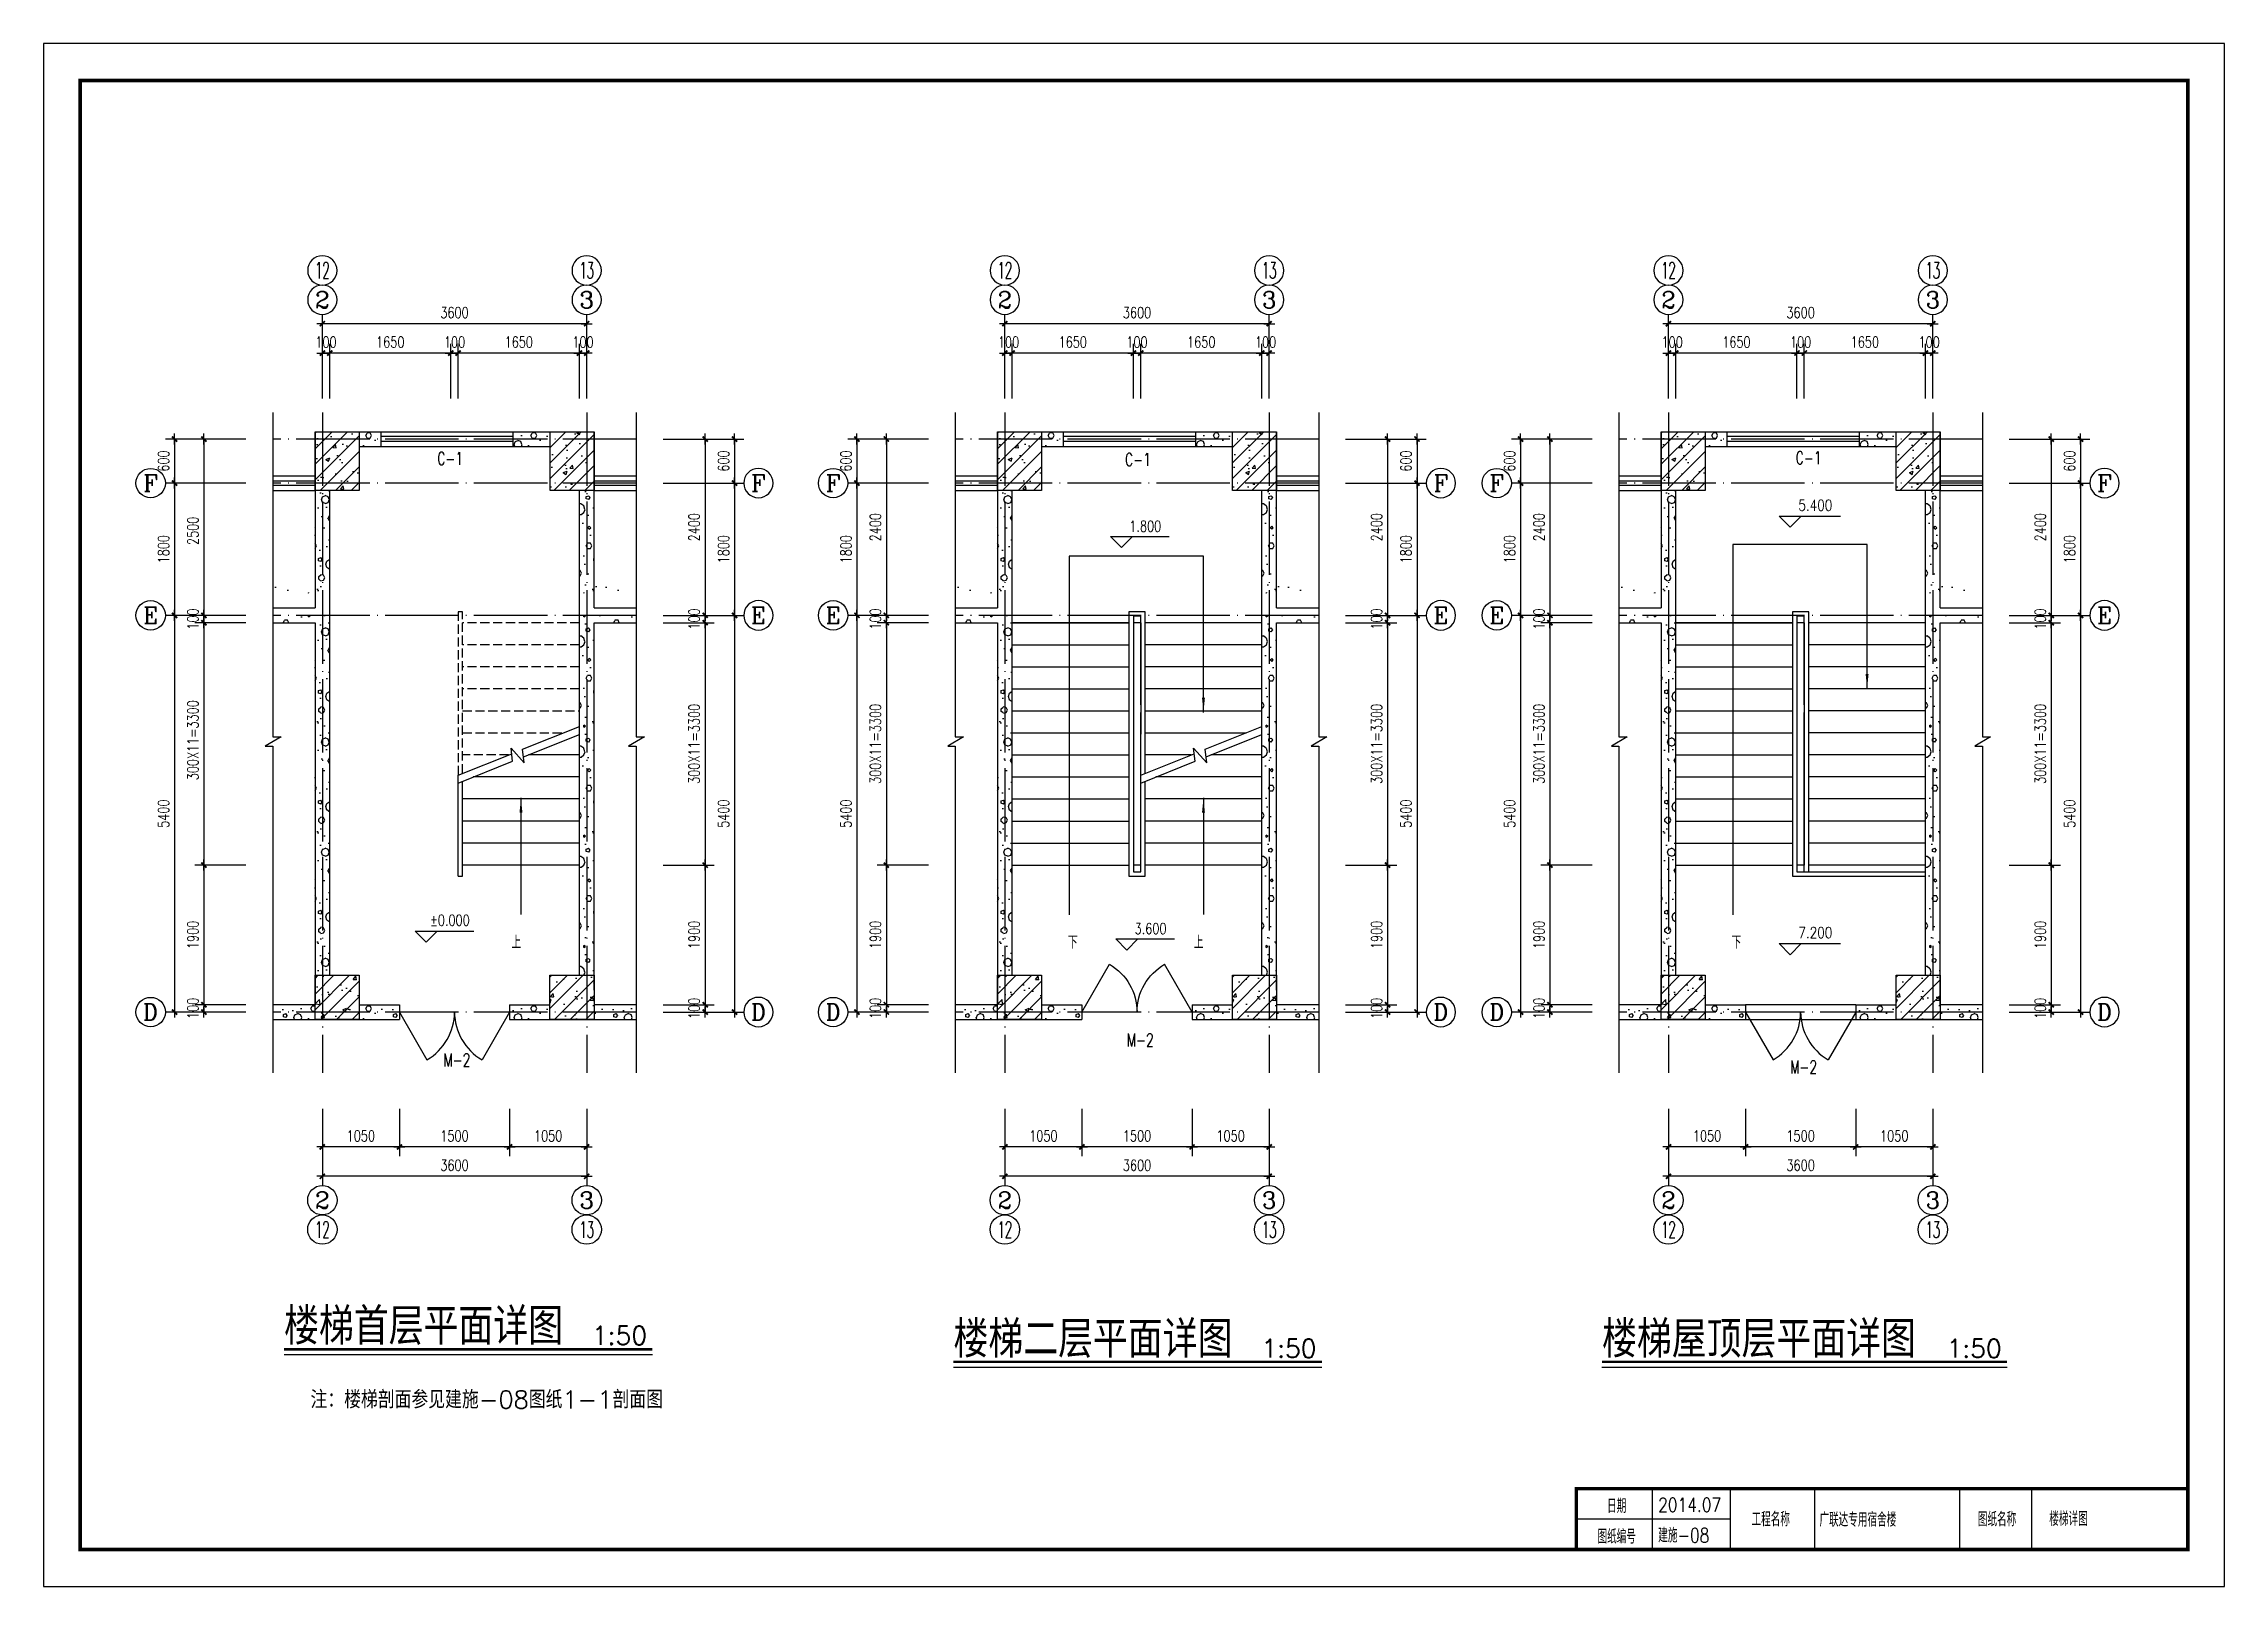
# Model space of a CAD drawing. Extents: x -105837 to 547563, y 466041 to 508041.
# Drawn here: x 309963 to 369363, y 466041 to 508041 of the extents above; entities that cross this region are included whole.
import ezdxf
from ezdxf.enums import TextEntityAlignment as Align

# ---------------------------------------------------------------- set-up
doc = ezdxf.new("R2010")
doc.units = 0
doc.header["$LTSCALE"] = 1000
doc.header["$MEASUREMENT"] = 0
doc.linetypes.add('DASH', pattern=[0.35, 0.25, -0.1])
doc.linetypes.add('DOTE', pattern=[2.42, 2, -0.2, 0.02, -0.2])
doc.layers.get('0').update_dxf_attribs({"linetype": 'CONTINUOUS'})
doc.layers.get('DEFPOINTS').update_dxf_attribs({"linetype": 'CONTINUOUS'})
for name, color, linetype in [('AXIS', 3, 'CONTINUOUS'), ('AXIS_TEXT', 7, 'CONTINUOUS'), ('DIM_SYMB', 3, 'CONTINUOUS'), ('DOTE', 1, 'DOTE'), ('PUB_DIM', 3, 'CONTINUOUS'), ('PUB_TEXT', 7, 'CONTINUOUS'), ('PUB_TITLE', 4, 'CONTINUOUS'), ('STAIR', 2, 'CONTINUOUS'), ('S详图索引', 7, 'CONTINUOUS'), ('t-填充', 8, 'CONTINUOUS'), ('WALL', 255, 'CONTINUOUS'), ('WINDOW', 4, 'CONTINUOUS'), ('WINDOW_TEXT', 7, 'CONTINUOUS'), ('文字', 7, 'CONTINUOUS'), ('门窗名称', 7, 'CONTINUOUS')]:
    doc.layers.add(name, color=color, linetype=linetype)
doc.styles.add('COMPLEX', font='COMPLEX.shx')
doc.styles.add('DIM_FONT', font='SIMPLEX.shx', dxfattribs={"width": 0.75})
doc.styles.add('SIMPLEX', font='SIMPLEX.SHX')
doc.styles.get("Standard").update_dxf_attribs({"font": 'txt.shx', "bigfont": 'hzdx.shx'})
doc.styles.add('国标仿宋', font='SIMPLEX.shx', dxfattribs={"width": 0.75, "bigfont": 'gbhzfs.shx'})
doc.dimstyles.new('DIMN', dxfattribs={"dimtxt": 300, "dimasz": 1, "dimexe": 250, "dimexo": 300, "dimgap": 150, "dimtad": 1, "dimdec": 0, "dimzin": 0, "dimdsep": 46, "dimtxsty": 'DIM_FONT', "dimblk": '_DIMX', "dimcen": 0.09, "dimclrt": 7, "dimadec": 0, "dimazin": 0, "dimtfac": 1, "dimtdec": 0, "dimtix": 1, "dimtmove": 2, "dimatfit": 3, "dimldrblk": '_DIMX', "dimfxl": 1, "dimtolj": 1, "dimtzin": 0, "dimarcsym": 0})
pattern_1 = [(0, (-737351.3, 119379.8), (750, 1500), [0, -1500]), (0, (-738228.8, 119177.3), (750, 1500), [0, -1500]), (0, (-737741.3, 119162.3), (750, 1500), [0, -1500]), (0, (-737208.8, 119604.8), (750, 1500), [0, -1500]), (0, (-737831.3, 119087.3), (750, 1500), [0, -1500]), (0, (-737058.8, 120549.8), (750, 1500), [0, -1500]), (0, (-737516.3, 120429.8), (750, 1500), [0, -1500]), (0, (-737276.3, 120242.3), (750, 1500), [0, -1500]), (0, (-738498.8, 120212.3), (750, 1500), [0, -1500]), (0, (-737763.8, 120144.8), (750, 1500), [0, -1500]), (0, (-738048.8, 119762.3), (750, 1500), [0, -1500]), (0, (-738033.8, 119199.8), (750, 1500), [0, -1500]), (0, (-737471.3, 119139.8), (750, 1500), [0, -1500]), (0, (-737058.8, 119799.8), (750, 1500), [0, -1500]), (0, (-738461.3, 119567.3), (750, 1500), [0, -1500]), (0, (-738333.8, 119822.3), (750, 1500), [0, -1500]), (0, (-737748.8, 119717.3), (750, 1500), [0, -1500]), (0, (-737958.8, 119499.8), (750, 1500), [0, -1500]), (0, (-738078.8, 119994.8), (750, 1500), [0, -1500]), (0, (-737891.3, 120557.3), (750, 1500), [0, -1500]), (0, (-738401.3, 119252.3), (750, 1500), [0, -1500]), (0, (-737576.3, 120249.8), (750, 1500), [0, -1500]), (0, (-738273.8, 120272.3), (750, 1500), [0, -1500]), (0, (-738393.8, 120467.3), (750, 1500), [0, -1500]), (130.601294, (-737150.89, 120080.13), (-3749.999965, 4500.000027), [65.8539, -27592.779]), (18.43495, (-737258.04, 120108.7), (3750, 1499.999994), [67.7631, -9419.0698]), (90, (-737258, 120044.4), (750, 1500), [64.2857, -2935.7142]), (161.56505, (-737193.75, 120022.99), (-3750.000033, 1499.999893), [67.7631, -9419.0698]), (53.130102, (-737193.75, 120023), (750, 1500), [71.4286, -7428.5714]), (135, (-737136.6, 119258.7), (-750.0001, 1499.9999), [60.6091, -4182.0315]), (45, (-737222.3, 119258.7), (750, 1500), [60.6091, -4182.0315]), (135, (-737179.47, 119215.84), (-750.0001, 1499.9999), [60.6091, -4182.0315]), (45, (-737179.47, 119215.84), (750, 1500), [60.6091, -4182.0315]), (116.56505, (-737858, 120265.8), (-0.0001, 3000), [79.8596, -1597.1913]), (180, (-737893.8, 120337.3), (-750, 1500), [85.7143, -1414.2857]), (63.43495, (-738015.2, 120265.8), (1e-06, 3000), [79.8596, -1597.1913]), (116.56505, (-737979.5, 120194.4), (-0.0001, 3000), [79.8596, -1597.1913]), (0, (-737979.5, 120194.4), (750, 1500), [85.7143, -1414.2857]), (63.43495, (-737893.8, 120194.4), (1e-06, 3000), [79.8596, -1597.1913]), (107.102728, (-737293.75, 119758.7), (-2249.999919, 7500.0000288), [97.1534, -40707.258]), (143.972626, (-737322.32, 119851.56), (-14249.99984, 10500.000003), [97.1534, -20305.0515]), (180, (-737400.9, 119908.7), (-750, 1500), [92.8571, -1407.1428]), (36.027373, (-737572.32, 119851.56), (14249.999915, 10499.999902), [97.1534, -20305.0515]), (71.56505, (-737600.9, 119765.84), (2250.000015, 7499.999997), [90.3508, -9396.4821]), (107.102728, (-737572.32, 119672.987), (-2249.999919, 7500.0000288), [97.1534, -40707.258]), (143.972626, (-737493.75, 119615.84), (-14249.99984, 10500.000003), [97.1534, -20305.0515]), (0, (-737493.8, 119615.8), (750, 1500), [92.8571, -1407.1428]), (36.027373, (-737400.89, 119615.84), (14249.999915, 10499.999902), [97.1534, -20305.0515]), (71.56505, (-737322.32, 119672.99), (2250.000015, 7499.999997), [90.3508, -9396.4821]), (150.255118, (-737279.47, 120458.7), (-2250.000005, 1499.99998), [57.5875, -12035.799]), (90, (-737329.5, 120430.1), (750, 1500), [57.1429, -2942.857]), (29.744881, (-737329.47, 120430.13), (2250, 1499.999993), [57.5875, -12035.799]), (116.56505, (-737629.5, 119394.4), (-0.0001, 3000), [79.8596, -1597.1913]), (168.690067, (-737665.18, 119465.84), (-6750.000012, 1499.999964), [72.8431, -15224.214]), (41.185925, (-737793.75, 119430.13), (18749.999943, 16499.999905), [75.9296, -31814.5065]), (90, (-737793.75, 119358.7), (750, 1500), [71.4286, -2928.5713]), (138.814074, (-737736.61, 119308.7), (-18749.999723, 16500.0001545), [75.9296, -31814.5065]), (16.699244, (-737736.61, 119308.7), (24749.9999575, 7499.9999645), [74.5736, -31246.3455]), (60.945396, (-737665.18, 119330.13), (750.000003, 1499.9999955), [73.5402, -30813.3495]), (109.983106, (-738258.036, 120022.99), (-3750.00002, 10499.9999887), [83.605, -35030.4945]), (155.556045, (-738286.61, 120101.56), (-9750.0000463, 4499.9999106), [86.3075, -36162.8295]), (24.443955, (-738443.75, 120101.56), (9750.000014, 4499.9999825), [86.3075, -36162.8295]), (70.0168934, (-738472.32, 120022.99), (3750.0000173, 10499.9999904), [83.605, -35030.4945]), (109.983106, (-738443.75, 119944.415), (-3750.00002, 10499.9999887), [83.605, -35030.4945]), (160.016893, (-738365.18, 119915.84), (-3750.000019, 1499.999938), [83.605, -17473.4445]), (19.983107, (-738365.18, 119915.84), (3749.999996, 1500.000004), [83.605, -17473.4445]), (70.0168934, (-738286.61, 119944.415), (3750.0000173, 10499.9999904), [83.605, -35030.4945]), (122.005383, (-737700.9, 119887.27), (-750.000103, 1499.999928), [67.3856, -14083.5861]), (18.43495, (-737800.9, 119922.99), (3750, 1499.999994), [67.7631, -9419.0698]), (90, (-737800.9, 119858.7), (750, 1500), [64.2857, -2935.7142]), (161.56505, (-737736.6, 119837.27), (-3750.000033, 1499.999893), [67.7631, -9419.0698]), (54.462322, (-737736.61, 119837.27), (5249.999997, 7499.999995), [61.4452, -25745.5305]), (116.56505, (-738136.6, 119523), (-0.0001, 3000), [79.8596, -1597.1913]), (180, (-738172.3, 119594.4), (-750, 1500), [78.5714, -1421.4285]), (59.036243, (-738293.75, 119522.99), (750.000002, 1499.999993), [83.2993, -17409.555]), (120.963756, (-738250.9, 119451.56), (-750.000102, 1499.999931), [83.2993, -17409.555]), (0, (-738250.9, 119451.6), (750, 1500), [78.5714, -1421.4285]), (63.43495, (-738172.3, 119451.6), (1e-06, 3000), [79.8596, -1597.1913])]
pattern_2 = [(0, (-737351.3, 119979.8), (750, 1500), [0, -1500]), (0, (-738228.8, 119777.3), (750, 1500), [0, -1500]), (0, (-737741.3, 119762.3), (750, 1500), [0, -1500]), (0, (-737208.8, 120204.8), (750, 1500), [0, -1500]), (0, (-737831.3, 119687.3), (750, 1500), [0, -1500]), (0, (-737058.8, 121149.8), (750, 1500), [0, -1500]), (0, (-737516.3, 121029.8), (750, 1500), [0, -1500]), (0, (-737276.3, 120842.3), (750, 1500), [0, -1500]), (0, (-738498.8, 120812.3), (750, 1500), [0, -1500]), (0, (-737763.8, 120744.8), (750, 1500), [0, -1500]), (0, (-738048.8, 120362.3), (750, 1500), [0, -1500]), (0, (-738033.8, 119799.8), (750, 1500), [0, -1500]), (0, (-737471.3, 119739.8), (750, 1500), [0, -1500]), (0, (-737058.8, 120399.8), (750, 1500), [0, -1500]), (0, (-738461.3, 120167.3), (750, 1500), [0, -1500]), (0, (-738333.8, 120422.3), (750, 1500), [0, -1500]), (0, (-737748.8, 120317.3), (750, 1500), [0, -1500]), (0, (-737958.8, 120099.8), (750, 1500), [0, -1500]), (0, (-738078.8, 120594.8), (750, 1500), [0, -1500]), (0, (-737891.3, 121157.3), (750, 1500), [0, -1500]), (0, (-738401.3, 119852.3), (750, 1500), [0, -1500]), (0, (-737576.3, 120849.8), (750, 1500), [0, -1500]), (0, (-738273.8, 120872.3), (750, 1500), [0, -1500]), (0, (-738393.8, 121067.3), (750, 1500), [0, -1500]), (130.601294, (-737150.89, 120680.13), (-3749.999965, 4500.000027), [65.8539, -27592.779]), (18.43495, (-737258.04, 120708.7), (3750, 1499.999994), [67.7631, -9419.0698]), (90, (-737258, 120644.4), (750, 1500), [64.2857, -2935.7142]), (161.56505, (-737193.75, 120622.99), (-3750.000033, 1499.999893), [67.7631, -9419.0698]), (53.130102, (-737193.75, 120623), (750, 1500), [71.4286, -7428.5714]), (135, (-737136.6, 119858.7), (-750.0001, 1499.9999), [60.6091, -4182.0315]), (45, (-737222.3, 119858.7), (750, 1500), [60.6091, -4182.0315]), (135, (-737179.47, 119815.84), (-750.0001, 1499.9999), [60.6091, -4182.0315]), (45, (-737179.47, 119815.84), (750, 1500), [60.6091, -4182.0315]), (116.56505, (-737858, 120865.8), (-0.0001, 3000), [79.8596, -1597.1913]), (180, (-737893.8, 120937.3), (-750, 1500), [85.7143, -1414.2857]), (63.43495, (-738015.2, 120865.8), (1e-06, 3000), [79.8596, -1597.1913]), (116.56505, (-737979.5, 120794.4), (-0.0001, 3000), [79.8596, -1597.1913]), (0, (-737979.5, 120794.4), (750, 1500), [85.7143, -1414.2857]), (63.43495, (-737893.8, 120794.4), (1e-06, 3000), [79.8596, -1597.1913]), (107.102728, (-737293.75, 120358.7), (-2249.999919, 7500.0000288), [97.1534, -40707.258]), (143.972626, (-737322.32, 120451.56), (-14249.99984, 10500.000003), [97.1534, -20305.0515]), (180, (-737400.9, 120508.7), (-750, 1500), [92.8571, -1407.1428]), (36.027373, (-737572.32, 120451.56), (14249.999915, 10499.999902), [97.1534, -20305.0515]), (71.56505, (-737600.9, 120365.84), (2250.000015, 7499.999997), [90.3508, -9396.4821]), (107.102728, (-737572.32, 120272.987), (-2249.999919, 7500.0000288), [97.1534, -40707.258]), (143.972626, (-737493.75, 120215.84), (-14249.99984, 10500.000003), [97.1534, -20305.0515]), (0, (-737493.8, 120215.8), (750, 1500), [92.8571, -1407.1428]), (36.027373, (-737400.89, 120215.84), (14249.999915, 10499.999902), [97.1534, -20305.0515]), (71.56505, (-737322.32, 120272.99), (2250.000015, 7499.999997), [90.3508, -9396.4821]), (150.255118, (-737279.47, 121058.7), (-2250.000005, 1499.99998), [57.5875, -12035.799]), (90, (-737329.5, 121030.1), (750, 1500), [57.1429, -2942.857]), (29.744881, (-737329.47, 121030.13), (2250, 1499.999993), [57.5875, -12035.799]), (116.56505, (-737629.5, 119994.4), (-0.0001, 3000), [79.8596, -1597.1913]), (168.690067, (-737665.18, 120065.84), (-6750.000012, 1499.999964), [72.8431, -15224.214]), (41.185925, (-737793.75, 120030.13), (18749.999943, 16499.999905), [75.9296, -31814.5065]), (90, (-737793.75, 119958.7), (750, 1500), [71.4286, -2928.5713]), (138.814074, (-737736.61, 119908.7), (-18749.999723, 16500.0001545), [75.9296, -31814.5065]), (16.699244, (-737736.61, 119908.7), (24749.9999575, 7499.9999645), [74.5736, -31246.3455]), (60.945396, (-737665.18, 119930.13), (750.000003, 1499.9999955), [73.5402, -30813.3495]), (109.983106, (-738258.036, 120622.99), (-3750.00002, 10499.9999887), [83.605, -35030.4945]), (155.556045, (-738286.61, 120701.56), (-9750.0000463, 4499.9999106), [86.3075, -36162.8295]), (24.443955, (-738443.75, 120701.56), (9750.000014, 4499.9999825), [86.3075, -36162.8295]), (70.0168934, (-738472.32, 120622.99), (3750.0000173, 10499.9999904), [83.605, -35030.4945]), (109.983106, (-738443.75, 120544.415), (-3750.00002, 10499.9999887), [83.605, -35030.4945]), (160.016893, (-738365.18, 120515.84), (-3750.000019, 1499.999938), [83.605, -17473.4445]), (19.983107, (-738365.18, 120515.84), (3749.999996, 1500.000004), [83.605, -17473.4445]), (70.0168934, (-738286.61, 120544.415), (3750.0000173, 10499.9999904), [83.605, -35030.4945]), (122.005383, (-737700.9, 120487.27), (-750.000103, 1499.999928), [67.3856, -14083.5861]), (18.43495, (-737800.9, 120522.99), (3750, 1499.999994), [67.7631, -9419.0698]), (90, (-737800.9, 120458.7), (750, 1500), [64.2857, -2935.7142]), (161.56505, (-737736.6, 120437.27), (-3750.000033, 1499.999893), [67.7631, -9419.0698]), (54.462322, (-737736.61, 120437.27), (5249.999997, 7499.999995), [61.4452, -25745.5305]), (116.56505, (-738136.6, 120123), (-0.0001, 3000), [79.8596, -1597.1913]), (180, (-738172.3, 120194.4), (-750, 1500), [78.5714, -1421.4285]), (59.036243, (-738293.75, 120122.99), (750.000002, 1499.999993), [83.2993, -17409.555]), (120.963756, (-738250.9, 120051.56), (-750.000102, 1499.999931), [83.2993, -17409.555]), (0, (-738250.9, 120051.6), (750, 1500), [78.5714, -1421.4285]), (63.43495, (-738172.3, 120051.6), (1e-06, 3000), [79.8596, -1597.1913])]
pattern_3 = [(0, (-718761.9, 119379.8), (750, 1500), [0, -1500]), (0, (-719639.4, 119177.3), (750, 1500), [0, -1500]), (0, (-719151.9, 119162.3), (750, 1500), [0, -1500]), (0, (-718619.4, 119604.8), (750, 1500), [0, -1500]), (0, (-719241.9, 119087.3), (750, 1500), [0, -1500]), (0, (-718469.4, 120549.8), (750, 1500), [0, -1500]), (0, (-718926.9, 120429.8), (750, 1500), [0, -1500]), (0, (-718686.9, 120242.3), (750, 1500), [0, -1500]), (0, (-719909.4, 120212.3), (750, 1500), [0, -1500]), (0, (-719174.4, 120144.8), (750, 1500), [0, -1500]), (0, (-719459.4, 119762.3), (750, 1500), [0, -1500]), (0, (-719444.4, 119199.8), (750, 1500), [0, -1500]), (0, (-718881.9, 119139.8), (750, 1500), [0, -1500]), (0, (-718469.4, 119799.8), (750, 1500), [0, -1500]), (0, (-719871.9, 119567.3), (750, 1500), [0, -1500]), (0, (-719744.4, 119822.3), (750, 1500), [0, -1500]), (0, (-719159.4, 119717.3), (750, 1500), [0, -1500]), (0, (-719369.4, 119499.8), (750, 1500), [0, -1500]), (0, (-719489.4, 119994.8), (750, 1500), [0, -1500]), (0, (-719301.9, 120557.3), (750, 1500), [0, -1500]), (0, (-719811.9, 119252.3), (750, 1500), [0, -1500]), (0, (-718986.9, 120249.8), (750, 1500), [0, -1500]), (0, (-719684.4, 120272.3), (750, 1500), [0, -1500]), (0, (-719804.4, 120467.3), (750, 1500), [0, -1500]), (130.601294, (-718561.52, 120080.13), (-3749.999965, 4500.000027), [65.8539, -27592.779]), (18.43495, (-718668.66, 120108.7), (3750, 1499.999994), [67.7631, -9419.0698]), (90, (-718668.66, 120044.4), (750, 1500), [64.2857, -2935.7142]), (161.56505, (-718604.37, 120022.99), (-3750.000033, 1499.999893), [67.7631, -9419.0698]), (53.130102, (-718604.37, 120023), (750, 1500), [71.4286, -7428.5714]), (135, (-718547.23, 119258.7), (-750.0001, 1499.9999), [60.6091, -4182.0315]), (45, (-718632.95, 119258.7), (750, 1500), [60.6091, -4182.0315]), (135, (-718590.1, 119215.84), (-750.0001, 1499.9999), [60.6091, -4182.0315]), (45, (-718590.1, 119215.84), (750, 1500), [60.6091, -4182.0315]), (116.56505, (-719268.7, 120265.8), (-0.0001, 3000), [79.8596, -1597.1913]), (180, (-719304.4, 120337.3), (-750, 1500), [85.7143, -1414.2857]), (63.43495, (-719425.8, 120265.8), (1e-06, 3000), [79.8596, -1597.1913]), (116.56505, (-719390.1, 120194.4), (-0.0001, 3000), [79.8596, -1597.1913]), (0, (-719390.1, 120194.4), (750, 1500), [85.7143, -1414.2857]), (63.43495, (-719304.4, 120194.4), (1e-06, 3000), [79.8596, -1597.1913]), (107.102728, (-718704.375, 119758.7), (-2249.999919, 7500.0000288), [97.1534, -40707.258]), (143.972626, (-718732.95, 119851.56), (-14249.99984, 10500.000003), [97.1534, -20305.0515]), (180, (-718811.5, 119908.7), (-750, 1500), [92.8571, -1407.1428]), (36.027373, (-718982.95, 119851.56), (14249.999915, 10499.999902), [97.1534, -20305.0515]), (71.56505, (-719011.52, 119765.84), (2250.000015, 7499.999997), [90.3508, -9396.4821]), (107.102728, (-718982.946, 119672.987), (-2249.999919, 7500.0000288), [97.1534, -40707.258]), (143.972626, (-718904.37, 119615.84), (-14249.99984, 10500.000003), [97.1534, -20305.0515]), (0, (-718904.4, 119615.8), (750, 1500), [92.8571, -1407.1428]), (36.027373, (-718811.52, 119615.84), (14249.999915, 10499.999902), [97.1534, -20305.0515]), (71.56505, (-718732.95, 119672.99), (2250.000015, 7499.999997), [90.3508, -9396.4821]), (150.255118, (-718690.09, 120458.7), (-2250.000005, 1499.99998), [57.5875, -12035.799]), (90, (-718740.1, 120430.1), (750, 1500), [57.1429, -2942.857]), (29.744881, (-718740.09, 120430.13), (2250, 1499.999993), [57.5875, -12035.799]), (116.56505, (-719040.1, 119394.4), (-0.0001, 3000), [79.8596, -1597.1913]), (168.690067, (-719075.8, 119465.84), (-6750.000012, 1499.999964), [72.8431, -15224.214]), (41.185925, (-719204.375, 119430.13), (18749.999943, 16499.999905), [75.9296, -31814.5065]), (90, (-719204.4, 119358.7), (750, 1500), [71.4286, -2928.5713]), (138.814074, (-719147.23, 119308.7), (-18749.999723, 16500.0001545), [75.9296, -31814.5065]), (16.699244, (-719147.23, 119308.7), (24749.9999575, 7499.9999645), [74.5736, -31246.3455]), (60.945396, (-719075.8, 119330.13), (750.000003, 1499.9999955), [73.5402, -30813.3495]), (109.983106, (-719668.66, 120022.99), (-3750.00002, 10499.9999887), [83.605, -35030.4945]), (155.556045, (-719697.23, 120101.56), (-9750.0000463, 4499.9999106), [86.3075, -36162.8295]), (24.443955, (-719854.375, 120101.56), (9750.000014, 4499.9999825), [86.3075, -36162.8295]), (70.0168934, (-719882.946, 120022.99), (3750.0000173, 10499.9999904), [83.605, -35030.4945]), (109.983106, (-719854.375, 119944.415), (-3750.00002, 10499.9999887), [83.605, -35030.4945]), (160.016893, (-719775.8, 119915.84), (-3750.000019, 1499.999938), [83.605, -17473.4445]), (19.983107, (-719775.8, 119915.84), (3749.999996, 1500.000004), [83.605, -17473.4445]), (70.0168934, (-719697.23, 119944.415), (3750.0000173, 10499.9999904), [83.605, -35030.4945]), (122.005383, (-719111.52, 119887.27), (-750.000103, 1499.999928), [67.3856, -14083.5861]), (18.43495, (-719211.52, 119922.99), (3750, 1499.999994), [67.7631, -9419.0698]), (90, (-719211.5, 119858.7), (750, 1500), [64.2857, -2935.7142]), (161.56505, (-719147.23, 119837.27), (-3750.000033, 1499.999893), [67.7631, -9419.0698]), (54.462322, (-719147.23, 119837.27), (5249.999997, 7499.999995), [61.4452, -25745.5305]), (116.56505, (-719547.2, 119523), (-0.0001, 3000), [79.8596, -1597.1913]), (180, (-719583, 119594.4), (-750, 1500), [78.5714, -1421.4285]), (59.036243, (-719704.37, 119522.99), (750.000002, 1499.999993), [83.2993, -17409.555]), (120.963756, (-719661.52, 119451.56), (-750.000102, 1499.999931), [83.2993, -17409.555]), (0, (-719661.5, 119451.6), (750, 1500), [78.5714, -1421.4285]), (63.43495, (-719583, 119451.6), (1e-06, 3000), [79.8596, -1597.1913])]
pattern_4 = [(0, (-718761.9, 119979.8), (750, 1500), [0, -1500]), (0, (-719639.4, 119777.3), (750, 1500), [0, -1500]), (0, (-719151.9, 119762.3), (750, 1500), [0, -1500]), (0, (-718619.4, 120204.8), (750, 1500), [0, -1500]), (0, (-719241.9, 119687.3), (750, 1500), [0, -1500]), (0, (-718469.4, 121149.8), (750, 1500), [0, -1500]), (0, (-718926.9, 121029.8), (750, 1500), [0, -1500]), (0, (-718686.9, 120842.3), (750, 1500), [0, -1500]), (0, (-719909.4, 120812.3), (750, 1500), [0, -1500]), (0, (-719174.4, 120744.8), (750, 1500), [0, -1500]), (0, (-719459.4, 120362.3), (750, 1500), [0, -1500]), (0, (-719444.4, 119799.8), (750, 1500), [0, -1500]), (0, (-718881.9, 119739.8), (750, 1500), [0, -1500]), (0, (-718469.4, 120399.8), (750, 1500), [0, -1500]), (0, (-719871.9, 120167.3), (750, 1500), [0, -1500]), (0, (-719744.4, 120422.3), (750, 1500), [0, -1500]), (0, (-719159.4, 120317.3), (750, 1500), [0, -1500]), (0, (-719369.4, 120099.8), (750, 1500), [0, -1500]), (0, (-719489.4, 120594.8), (750, 1500), [0, -1500]), (0, (-719301.9, 121157.3), (750, 1500), [0, -1500]), (0, (-719811.9, 119852.3), (750, 1500), [0, -1500]), (0, (-718986.9, 120849.8), (750, 1500), [0, -1500]), (0, (-719684.4, 120872.3), (750, 1500), [0, -1500]), (0, (-719804.4, 121067.3), (750, 1500), [0, -1500]), (130.601294, (-718561.52, 120680.13), (-3749.999965, 4500.000027), [65.8539, -27592.779]), (18.43495, (-718668.66, 120708.7), (3750, 1499.999994), [67.7631, -9419.0698]), (90, (-718668.66, 120644.4), (750, 1500), [64.2857, -2935.7142]), (161.56505, (-718604.37, 120622.99), (-3750.000033, 1499.999893), [67.7631, -9419.0698]), (53.130102, (-718604.37, 120623), (750, 1500), [71.4286, -7428.5714]), (135, (-718547.23, 119858.7), (-750.0001, 1499.9999), [60.6091, -4182.0315]), (45, (-718632.95, 119858.7), (750, 1500), [60.6091, -4182.0315]), (135, (-718590.1, 119815.84), (-750.0001, 1499.9999), [60.6091, -4182.0315]), (45, (-718590.1, 119815.84), (750, 1500), [60.6091, -4182.0315]), (116.56505, (-719268.7, 120865.8), (-0.0001, 3000), [79.8596, -1597.1913]), (180, (-719304.4, 120937.3), (-750, 1500), [85.7143, -1414.2857]), (63.43495, (-719425.8, 120865.8), (1e-06, 3000), [79.8596, -1597.1913]), (116.56505, (-719390.1, 120794.4), (-0.0001, 3000), [79.8596, -1597.1913]), (0, (-719390.1, 120794.4), (750, 1500), [85.7143, -1414.2857]), (63.43495, (-719304.4, 120794.4), (1e-06, 3000), [79.8596, -1597.1913]), (107.102728, (-718704.375, 120358.7), (-2249.999919, 7500.0000288), [97.1534, -40707.258]), (143.972626, (-718732.95, 120451.56), (-14249.99984, 10500.000003), [97.1534, -20305.0515]), (180, (-718811.5, 120508.7), (-750, 1500), [92.8571, -1407.1428]), (36.027373, (-718982.95, 120451.56), (14249.999915, 10499.999902), [97.1534, -20305.0515]), (71.56505, (-719011.52, 120365.84), (2250.000015, 7499.999997), [90.3508, -9396.4821]), (107.102728, (-718982.946, 120272.987), (-2249.999919, 7500.0000288), [97.1534, -40707.258]), (143.972626, (-718904.37, 120215.84), (-14249.99984, 10500.000003), [97.1534, -20305.0515]), (0, (-718904.4, 120215.8), (750, 1500), [92.8571, -1407.1428]), (36.027373, (-718811.52, 120215.84), (14249.999915, 10499.999902), [97.1534, -20305.0515]), (71.56505, (-718732.95, 120272.99), (2250.000015, 7499.999997), [90.3508, -9396.4821]), (150.255118, (-718690.09, 121058.7), (-2250.000005, 1499.99998), [57.5875, -12035.799]), (90, (-718740.1, 121030.1), (750, 1500), [57.1429, -2942.857]), (29.744881, (-718740.09, 121030.13), (2250, 1499.999993), [57.5875, -12035.799]), (116.56505, (-719040.1, 119994.4), (-0.0001, 3000), [79.8596, -1597.1913]), (168.690067, (-719075.8, 120065.84), (-6750.000012, 1499.999964), [72.8431, -15224.214]), (41.185925, (-719204.375, 120030.13), (18749.999943, 16499.999905), [75.9296, -31814.5065]), (90, (-719204.4, 119958.7), (750, 1500), [71.4286, -2928.5713]), (138.814074, (-719147.23, 119908.7), (-18749.999723, 16500.0001545), [75.9296, -31814.5065]), (16.699244, (-719147.23, 119908.7), (24749.9999575, 7499.9999645), [74.5736, -31246.3455]), (60.945396, (-719075.8, 119930.13), (750.000003, 1499.9999955), [73.5402, -30813.3495]), (109.983106, (-719668.66, 120622.99), (-3750.00002, 10499.9999887), [83.605, -35030.4945]), (155.556045, (-719697.23, 120701.56), (-9750.0000463, 4499.9999106), [86.3075, -36162.8295]), (24.443955, (-719854.375, 120701.56), (9750.000014, 4499.9999825), [86.3075, -36162.8295]), (70.0168934, (-719882.946, 120622.99), (3750.0000173, 10499.9999904), [83.605, -35030.4945]), (109.983106, (-719854.375, 120544.415), (-3750.00002, 10499.9999887), [83.605, -35030.4945]), (160.016893, (-719775.8, 120515.84), (-3750.000019, 1499.999938), [83.605, -17473.4445]), (19.983107, (-719775.8, 120515.84), (3749.999996, 1500.000004), [83.605, -17473.4445]), (70.0168934, (-719697.23, 120544.415), (3750.0000173, 10499.9999904), [83.605, -35030.4945]), (122.005383, (-719111.52, 120487.27), (-750.000103, 1499.999928), [67.3856, -14083.5861]), (18.43495, (-719211.52, 120522.99), (3750, 1499.999994), [67.7631, -9419.0698]), (90, (-719211.5, 120458.7), (750, 1500), [64.2857, -2935.7142]), (161.56505, (-719147.23, 120437.27), (-3750.000033, 1499.999893), [67.7631, -9419.0698]), (54.462322, (-719147.23, 120437.27), (5249.999997, 7499.999995), [61.4452, -25745.5305]), (116.56505, (-719547.2, 120123), (-0.0001, 3000), [79.8596, -1597.1913]), (180, (-719583, 120194.4), (-750, 1500), [78.5714, -1421.4285]), (59.036243, (-719704.37, 120122.99), (750.000002, 1499.999993), [83.2993, -17409.555]), (120.963756, (-719661.52, 120051.56), (-750.000102, 1499.999931), [83.2993, -17409.555]), (0, (-719661.5, 120051.6), (750, 1500), [78.5714, -1421.4285]), (63.43495, (-719583, 120051.6), (1e-06, 3000), [79.8596, -1597.1913])]
pattern_5 = [(0, (-700685.4, 119379.8), (750, 1500), [0, -1500]), (0, (-701562.9, 119177.3), (750, 1500), [0, -1500]), (0, (-701075.4, 119162.3), (750, 1500), [0, -1500]), (0, (-700542.9, 119604.8), (750, 1500), [0, -1500]), (0, (-701165.4, 119087.3), (750, 1500), [0, -1500]), (0, (-700392.9, 120549.8), (750, 1500), [0, -1500]), (0, (-700850.4, 120429.8), (750, 1500), [0, -1500]), (0, (-700610.4, 120242.3), (750, 1500), [0, -1500]), (0, (-701832.9, 120212.3), (750, 1500), [0, -1500]), (0, (-701097.9, 120144.8), (750, 1500), [0, -1500]), (0, (-701382.9, 119762.3), (750, 1500), [0, -1500]), (0, (-701367.9, 119199.8), (750, 1500), [0, -1500]), (0, (-700805.4, 119139.8), (750, 1500), [0, -1500]), (0, (-700392.9, 119799.8), (750, 1500), [0, -1500]), (0, (-701795.4, 119567.3), (750, 1500), [0, -1500]), (0, (-701667.9, 119822.3), (750, 1500), [0, -1500]), (0, (-701082.9, 119717.3), (750, 1500), [0, -1500]), (0, (-701292.9, 119499.8), (750, 1500), [0, -1500]), (0, (-701412.9, 119994.8), (750, 1500), [0, -1500]), (0, (-701225.4, 120557.3), (750, 1500), [0, -1500]), (0, (-701735.4, 119252.3), (750, 1500), [0, -1500]), (0, (-700910.4, 120249.8), (750, 1500), [0, -1500]), (0, (-701607.9, 120272.3), (750, 1500), [0, -1500]), (0, (-701727.9, 120467.3), (750, 1500), [0, -1500]), (130.601294, (-700485.03, 120080.13), (-3749.999965, 4500.000027), [65.8539, -27592.779]), (18.43495, (-700592.18, 120108.7), (3750, 1499.999994), [67.7631, -9419.0698]), (90, (-700592.2, 120044.4), (750, 1500), [64.2857, -2935.7142]), (161.56505, (-700527.9, 120022.99), (-3750.000033, 1499.999893), [67.7631, -9419.0698]), (53.130102, (-700527.9, 120023), (750, 1500), [71.4286, -7428.5714]), (135, (-700470.75, 119258.7), (-750.0001, 1499.9999), [60.6091, -4182.0315]), (45, (-700556.46, 119258.7), (750, 1500), [60.6091, -4182.0315]), (135, (-700513.6, 119215.84), (-750.0001, 1499.9999), [60.6091, -4182.0315]), (45, (-700513.6, 119215.84), (750, 1500), [60.6091, -4182.0315]), (116.56505, (-701192.2, 120265.8), (-0.0001, 3000), [79.8596, -1597.1913]), (180, (-701227.9, 120337.3), (-750, 1500), [85.7143, -1414.2857]), (63.43495, (-701349.3, 120265.8), (1e-06, 3000), [79.8596, -1597.1913]), (116.56505, (-701313.6, 120194.4), (-0.0001, 3000), [79.8596, -1597.1913]), (0, (-701313.6, 120194.4), (750, 1500), [85.7143, -1414.2857]), (63.43495, (-701227.9, 120194.4), (1e-06, 3000), [79.8596, -1597.1913]), (107.102728, (-700627.89, 119758.7), (-2249.999919, 7500.0000288), [97.1534, -40707.258]), (143.972626, (-700656.46, 119851.56), (-14249.99984, 10500.000003), [97.1534, -20305.0515]), (180, (-700735, 119908.7), (-750, 1500), [92.8571, -1407.1428]), (36.027373, (-700906.46, 119851.56), (14249.999915, 10499.999902), [97.1534, -20305.0515]), (71.56505, (-700935.03, 119765.84), (2250.000015, 7499.999997), [90.3508, -9396.4821]), (107.102728, (-700906.46, 119672.987), (-2249.999919, 7500.0000288), [97.1534, -40707.258]), (143.972626, (-700827.89, 119615.84), (-14249.99984, 10500.000003), [97.1534, -20305.0515]), (0, (-700827.9, 119615.8), (750, 1500), [92.8571, -1407.1428]), (36.027373, (-700735.03, 119615.84), (14249.999915, 10499.999902), [97.1534, -20305.0515]), (71.56505, (-700656.46, 119672.99), (2250.000015, 7499.999997), [90.3508, -9396.4821]), (150.255118, (-700613.6, 120458.7), (-2250.000005, 1499.99998), [57.5875, -12035.799]), (90, (-700663.6, 120430.1), (750, 1500), [57.1429, -2942.857]), (29.744881, (-700663.6, 120430.13), (2250, 1499.999993), [57.5875, -12035.799]), (116.56505, (-700963.6, 119394.4), (-0.0001, 3000), [79.8596, -1597.1913]), (168.690067, (-700999.32, 119465.84), (-6750.000012, 1499.999964), [72.8431, -15224.214]), (41.185925, (-701127.89, 119430.13), (18749.999943, 16499.999905), [75.9296, -31814.5065]), (90, (-701127.9, 119358.7), (750, 1500), [71.4286, -2928.5713]), (138.814074, (-701070.75, 119308.7), (-18749.999723, 16500.0001545), [75.9296, -31814.5065]), (16.699244, (-701070.75, 119308.7), (24749.9999575, 7499.9999645), [74.5736, -31246.3455]), (60.945396, (-700999.32, 119330.13), (750.000003, 1499.9999955), [73.5402, -30813.3495]), (109.983106, (-701592.176, 120022.99), (-3750.00002, 10499.9999887), [83.605, -35030.4945]), (155.556045, (-701620.75, 120101.56), (-9750.0000463, 4499.9999106), [86.3075, -36162.8295]), (24.443955, (-701777.89, 120101.56), (9750.000014, 4499.9999825), [86.3075, -36162.8295]), (70.0168934, (-701806.46, 120022.99), (3750.0000173, 10499.9999904), [83.605, -35030.4945]), (109.983106, (-701777.89, 119944.415), (-3750.00002, 10499.9999887), [83.605, -35030.4945]), (160.016893, (-701699.32, 119915.84), (-3750.000019, 1499.999938), [83.605, -17473.4445]), (19.983107, (-701699.32, 119915.84), (3749.999996, 1500.000004), [83.605, -17473.4445]), (70.0168934, (-701620.75, 119944.415), (3750.0000173, 10499.9999904), [83.605, -35030.4945]), (122.005383, (-701035.03, 119887.27), (-750.000103, 1499.999928), [67.3856, -14083.5861]), (18.43495, (-701135.03, 119922.99), (3750, 1499.999994), [67.7631, -9419.0698]), (90, (-701135, 119858.7), (750, 1500), [64.2857, -2935.7142]), (161.56505, (-701070.75, 119837.27), (-3750.000033, 1499.999893), [67.7631, -9419.0698]), (54.462322, (-701070.75, 119837.27), (5249.999997, 7499.999995), [61.4452, -25745.5305]), (116.56505, (-701470.7, 119523), (-0.0001, 3000), [79.8596, -1597.1913]), (180, (-701506.5, 119594.4), (-750, 1500), [78.5714, -1421.4285]), (59.036243, (-701627.89, 119522.99), (750.000002, 1499.999993), [83.2993, -17409.555]), (120.963756, (-701585.03, 119451.56), (-750.000102, 1499.999931), [83.2993, -17409.555]), (0, (-701585, 119451.6), (750, 1500), [78.5714, -1421.4285]), (63.43495, (-701506.5, 119451.6), (1e-06, 3000), [79.8596, -1597.1913])]
pattern_6 = [(0, (-700685.4, 119979.8), (750, 1500), [0, -1500]), (0, (-701562.9, 119777.3), (750, 1500), [0, -1500]), (0, (-701075.4, 119762.3), (750, 1500), [0, -1500]), (0, (-700542.9, 120204.8), (750, 1500), [0, -1500]), (0, (-701165.4, 119687.3), (750, 1500), [0, -1500]), (0, (-700392.9, 121149.8), (750, 1500), [0, -1500]), (0, (-700850.4, 121029.8), (750, 1500), [0, -1500]), (0, (-700610.4, 120842.3), (750, 1500), [0, -1500]), (0, (-701832.9, 120812.3), (750, 1500), [0, -1500]), (0, (-701097.9, 120744.8), (750, 1500), [0, -1500]), (0, (-701382.9, 120362.3), (750, 1500), [0, -1500]), (0, (-701367.9, 119799.8), (750, 1500), [0, -1500]), (0, (-700805.4, 119739.8), (750, 1500), [0, -1500]), (0, (-700392.9, 120399.8), (750, 1500), [0, -1500]), (0, (-701795.4, 120167.3), (750, 1500), [0, -1500]), (0, (-701667.9, 120422.3), (750, 1500), [0, -1500]), (0, (-701082.9, 120317.3), (750, 1500), [0, -1500]), (0, (-701292.9, 120099.8), (750, 1500), [0, -1500]), (0, (-701412.9, 120594.8), (750, 1500), [0, -1500]), (0, (-701225.4, 121157.3), (750, 1500), [0, -1500]), (0, (-701735.4, 119852.3), (750, 1500), [0, -1500]), (0, (-700910.4, 120849.8), (750, 1500), [0, -1500]), (0, (-701607.9, 120872.3), (750, 1500), [0, -1500]), (0, (-701727.9, 121067.3), (750, 1500), [0, -1500]), (130.601294, (-700485.03, 120680.13), (-3749.999965, 4500.000027), [65.8539, -27592.779]), (18.43495, (-700592.18, 120708.7), (3750, 1499.999994), [67.7631, -9419.0698]), (90, (-700592.2, 120644.4), (750, 1500), [64.2857, -2935.7142]), (161.56505, (-700527.9, 120622.99), (-3750.000033, 1499.999893), [67.7631, -9419.0698]), (53.130102, (-700527.9, 120623), (750, 1500), [71.4286, -7428.5714]), (135, (-700470.75, 119858.7), (-750.0001, 1499.9999), [60.6091, -4182.0315]), (45, (-700556.46, 119858.7), (750, 1500), [60.6091, -4182.0315]), (135, (-700513.6, 119815.84), (-750.0001, 1499.9999), [60.6091, -4182.0315]), (45, (-700513.6, 119815.84), (750, 1500), [60.6091, -4182.0315]), (116.56505, (-701192.2, 120865.8), (-0.0001, 3000), [79.8596, -1597.1913]), (180, (-701227.9, 120937.3), (-750, 1500), [85.7143, -1414.2857]), (63.43495, (-701349.3, 120865.8), (1e-06, 3000), [79.8596, -1597.1913]), (116.56505, (-701313.6, 120794.4), (-0.0001, 3000), [79.8596, -1597.1913]), (0, (-701313.6, 120794.4), (750, 1500), [85.7143, -1414.2857]), (63.43495, (-701227.9, 120794.4), (1e-06, 3000), [79.8596, -1597.1913]), (107.102728, (-700627.89, 120358.7), (-2249.999919, 7500.0000288), [97.1534, -40707.258]), (143.972626, (-700656.46, 120451.56), (-14249.99984, 10500.000003), [97.1534, -20305.0515]), (180, (-700735, 120508.7), (-750, 1500), [92.8571, -1407.1428]), (36.027373, (-700906.46, 120451.56), (14249.999915, 10499.999902), [97.1534, -20305.0515]), (71.56505, (-700935.03, 120365.84), (2250.000015, 7499.999997), [90.3508, -9396.4821]), (107.102728, (-700906.46, 120272.987), (-2249.999919, 7500.0000288), [97.1534, -40707.258]), (143.972626, (-700827.89, 120215.84), (-14249.99984, 10500.000003), [97.1534, -20305.0515]), (0, (-700827.9, 120215.8), (750, 1500), [92.8571, -1407.1428]), (36.027373, (-700735.03, 120215.84), (14249.999915, 10499.999902), [97.1534, -20305.0515]), (71.56505, (-700656.46, 120272.99), (2250.000015, 7499.999997), [90.3508, -9396.4821]), (150.255118, (-700613.6, 121058.7), (-2250.000005, 1499.99998), [57.5875, -12035.799]), (90, (-700663.6, 121030.1), (750, 1500), [57.1429, -2942.857]), (29.744881, (-700663.6, 121030.13), (2250, 1499.999993), [57.5875, -12035.799]), (116.56505, (-700963.6, 119994.4), (-0.0001, 3000), [79.8596, -1597.1913]), (168.690067, (-700999.32, 120065.84), (-6750.000012, 1499.999964), [72.8431, -15224.214]), (41.185925, (-701127.89, 120030.13), (18749.999943, 16499.999905), [75.9296, -31814.5065]), (90, (-701127.9, 119958.7), (750, 1500), [71.4286, -2928.5713]), (138.814074, (-701070.75, 119908.7), (-18749.999723, 16500.0001545), [75.9296, -31814.5065]), (16.699244, (-701070.75, 119908.7), (24749.9999575, 7499.9999645), [74.5736, -31246.3455]), (60.945396, (-700999.32, 119930.13), (750.000003, 1499.9999955), [73.5402, -30813.3495]), (109.983106, (-701592.176, 120622.99), (-3750.00002, 10499.9999887), [83.605, -35030.4945]), (155.556045, (-701620.75, 120701.56), (-9750.0000463, 4499.9999106), [86.3075, -36162.8295]), (24.443955, (-701777.89, 120701.56), (9750.000014, 4499.9999825), [86.3075, -36162.8295]), (70.0168934, (-701806.46, 120622.99), (3750.0000173, 10499.9999904), [83.605, -35030.4945]), (109.983106, (-701777.89, 120544.415), (-3750.00002, 10499.9999887), [83.605, -35030.4945]), (160.016893, (-701699.32, 120515.84), (-3750.000019, 1499.999938), [83.605, -17473.4445]), (19.983107, (-701699.32, 120515.84), (3749.999996, 1500.000004), [83.605, -17473.4445]), (70.0168934, (-701620.75, 120544.415), (3750.0000173, 10499.9999904), [83.605, -35030.4945]), (122.005383, (-701035.03, 120487.27), (-750.000103, 1499.999928), [67.3856, -14083.5861]), (18.43495, (-701135.03, 120522.99), (3750, 1499.999994), [67.7631, -9419.0698]), (90, (-701135, 120458.7), (750, 1500), [64.2857, -2935.7142]), (161.56505, (-701070.75, 120437.27), (-3750.000033, 1499.999893), [67.7631, -9419.0698]), (54.462322, (-701070.75, 120437.27), (5249.999997, 7499.999995), [61.4452, -25745.5305]), (116.56505, (-701470.7, 120123), (-0.0001, 3000), [79.8596, -1597.1913]), (180, (-701506.5, 120194.4), (-750, 1500), [78.5714, -1421.4285]), (59.036243, (-701627.89, 120122.99), (750.000002, 1499.999993), [83.2993, -17409.555]), (120.963756, (-701585.03, 120051.56), (-750.000102, 1499.999931), [83.2993, -17409.555]), (0, (-701585, 120051.6), (750, 1500), [78.5714, -1421.4285]), (63.43495, (-701506.5, 120051.6), (1e-06, 3000), [79.8596, -1597.1913])]

msp = doc.modelspace()

# ---------------------------------------------------------------- texts
at = {"layer": 'PUB_DIM', "color": 7, "style": 'DIM_FONT'}
for s, width, p in [('5.400', 0.8, (358221.62073, 495474.99035)), ('1.800', 0.75, (339969.44117, 494902.94209)), ('%%p0.000', 0.75, (321029.5778, 484175.49041)), ('3.600', 0.75, (340114.09446, 483946.73879)), ('7.200', 0.8, (358221.62073, 483838.33975))]:
    msp.add_text(s, height=300, dxfattribs=dict(at, width=width)).set_placement(p, align=Align.MIDDLE)
at = {"layer": 'PUB_TEXT'}
for s, height, p in [('楼梯首层平面详图', 1000, (316511.82373, 472620.62872)), ('1:50', 500, (324899.22531, 472620.62872)), ('楼梯二层平面详图', 1000, (334745.51373, 472268.84822)), ('楼梯屋顶层平面详图', 1000, (352410.02465, 472268.84822)), ('1:50', 500, (343132.9153, 472268.84822)), ('1:50', 500, (361797.42623, 472268.84822)), ('注：楼梯剖面参见建施-08图纸1-1剖面图 ', 482.2695035, (317232.58456, 470885.76613))]:
    msp.add_text(s, height=height, dxfattribs=at).set_placement(p)
at = {"layer": 'S详图索引', "style": '国标仿宋', "width": 0.8}
for s, p in [('上', (322702.86606, 483401.47891)), ('下', (337863.39791, 483401.47891)), ('上', (341292.24216, 483401.47891)), ('下', (355939.88212, 483401.47891))]:
    msp.add_text(s, height=350, dxfattribs=at).set_placement(p)
at = {"layer": '文字', "style": '国标仿宋', "width": 0.8}
for s, p in [('日期', (352810.5703, 468036.1241)), ('工程名称', (357006.34296, 467675.97785)), ('图纸名称', (363170.26312, 467674.49886)), ('图纸编号', (352810.5703, 467204.5241))]:
    msp.add_text(s, height=385, dxfattribs=at).set_placement(p, align=Align.CENTER)
for s, p in [('2014.07', (353940.73263, 468069.67468)), ('广联达专用宿舍楼', (358333.45327, 467663.7237)), ('楼梯详图', (364593.16313, 467686.89994)), ('建施-08', (353940.73263, 467238.07468))]:
    msp.add_text(s, height=385, dxfattribs=at).set_placement(p)
at = {"layer": '门窗名称', "style": '国标仿宋', "width": 0.7}
for s, p in [('C-1', (320685.71012, 496570.98304)), ('C-1', (339419.77901, 496542.30691)), ('C-1', (357687.19401, 496590.75553)), ('M-2', (320852.86067, 480196.94128)), ('M-2', (339465.47701, 480742.54325)), ('M-2', (357535.27004, 480005.40521))]:
    msp.add_text(s, height=350, dxfattribs=at).set_placement(p)

# ---------------------------------------------------------------- blocks, each defined once
blk = doc.blocks.new('_DIMX')
blk.add_line((-150, 0), (150, 0))
at = {"const_width": 50}
blk.add_lwpolyline([(-70, -70), (70, 70)], dxfattribs=at)
blk = doc.blocks.new('*D48')
at = {"layer": 'DEFPOINTS', "color": 0, "transparency": 16777216}
for p in [(317555, 479342), (319655, 479342), (317555, 478004)]:
    blk.add_point(p, dxfattribs=at)
at = {"layer": 'PUB_DIM', "color": 0, "lineweight": -2, "transparency": 16777216}
for p, q in [((317555, 479042), (317555, 477754)), ((319655, 479042), (319655, 477754)), ((319654, 478004), (317556, 478004))]:
    blk.add_line(p, q, dxfattribs=at)
at = {"layer": 'PUB_DIM', "color": 0, "lineweight": -2, "transparency": 16777216, "rotation": 180}
blk.add_blockref('_DIMX', (317555, 478004), dxfattribs=at)
at = {"layer": 'PUB_DIM', "color": 0, "lineweight": -2, "transparency": 16777216}
blk.add_blockref('_DIMX', (319655, 478004), dxfattribs=at)
at = {"layer": 'PUB_DIM', "color": 7, "transparency": 16777216, "insert": (318605, 478304), "char_height": 300, "attachment_point": 5, "style": 'DIM_FONT'}
blk.add_mtext('\\A1;1050', dxfattribs=at)
blk = doc.blocks.new('*D49')
at = {"layer": 'DEFPOINTS', "color": 0, "transparency": 16777216}
for p in [(317555, 479342), (324755, 479342), (317555, 477204)]:
    blk.add_point(p, dxfattribs=at)
at = {"layer": 'PUB_DIM', "color": 0, "lineweight": -2, "transparency": 16777216}
for p, q in [((317555, 479042), (317555, 476954)), ((324755, 479042), (324755, 476954)), ((324754, 477204), (317556, 477204))]:
    blk.add_line(p, q, dxfattribs=at)
at = {"layer": 'PUB_DIM', "color": 0, "lineweight": -2, "transparency": 16777216, "rotation": 180.0000000000009}
blk.add_blockref('_DIMX', (317555, 477204), dxfattribs=at)
at = {"layer": 'PUB_DIM', "color": 0, "lineweight": -2, "transparency": 16777216}
blk.add_blockref('_DIMX', (324755, 477204), dxfattribs=at)
at = {"layer": 'PUB_DIM', "color": 7, "transparency": 16777216, "insert": (321155, 477504), "char_height": 300, "attachment_point": 5, "style": 'DIM_FONT'}
blk.add_mtext('\\A1;3600', dxfattribs=at)
blk = doc.blocks.new('*D50')
at = {"layer": 'DEFPOINTS', "color": 0, "transparency": 16777216}
for p in [(317755, 499617), (317755, 498080), (321055, 498080)]:
    blk.add_point(p, dxfattribs=at)
at = {"layer": 'PUB_DIM', "color": 0, "lineweight": -2, "transparency": 16777216}
for p, q in [((317755, 498380), (317755, 499867)), ((321054, 499617), (317756, 499617)), ((321055, 498380), (321055, 499867))]:
    blk.add_line(p, q, dxfattribs=at)
at = {"layer": 'PUB_DIM', "color": 0, "lineweight": -2, "transparency": 16777216, "rotation": 180}
blk.add_blockref('_DIMX', (317755, 499617), dxfattribs=at)
at = {"layer": 'PUB_DIM', "color": 0, "lineweight": -2, "transparency": 16777216}
blk.add_blockref('_DIMX', (321055, 499617), dxfattribs=at)
at = {"layer": 'PUB_DIM', "color": 7, "transparency": 16777216, "insert": (319405, 499917), "char_height": 300, "attachment_point": 5, "style": 'DIM_FONT'}
blk.add_mtext('\\A1;1650', dxfattribs=at)
blk = doc.blocks.new('*D51')
at = {"layer": 'DEFPOINTS', "color": 0, "transparency": 16777216}
for p in [(317555, 500417), (317555, 498080), (324755, 498080)]:
    blk.add_point(p, dxfattribs=at)
at = {"layer": 'PUB_DIM', "color": 0, "lineweight": -2, "transparency": 16777216}
for p, q in [((317555, 498380), (317555, 500667)), ((324754, 500417), (317556, 500417)), ((324755, 498380), (324755, 500667))]:
    blk.add_line(p, q, dxfattribs=at)
for p, rotation in [((317555, 500417), 179.9999999999991), ((324755, 500417), 359.9999999999991)]:
    blk.add_blockref('_DIMX', p, dxfattribs=dict(at, rotation=rotation))
at = {"layer": 'PUB_DIM', "color": 7, "transparency": 16777216, "insert": (321155, 500717), "char_height": 300, "attachment_point": 5, "style": 'DIM_FONT'}
blk.add_mtext('\\A1;3600', dxfattribs=at)
blk = doc.blocks.new('*D52')
at = {"layer": 'DEFPOINTS', "color": 0, "transparency": 16777216}
for p in [(317555, 499617), (317555, 498080), (317755, 498080)]:
    blk.add_point(p, dxfattribs=at)
at = {"layer": 'PUB_DIM', "color": 0, "lineweight": -2, "transparency": 16777216}
for p, q in [((317554, 499617), (317553, 499617)), ((317555, 498380), (317555, 499867)), ((317755, 499617), (317555, 499617)), ((317755, 498380), (317755, 499867)), ((317756, 499617), (317757, 499617))]:
    blk.add_line(p, q, dxfattribs=at)
blk.add_blockref('_DIMX', (317555, 499617), dxfattribs=at)
at = {"layer": 'PUB_DIM', "color": 0, "lineweight": -2, "transparency": 16777216, "rotation": 180}
blk.add_blockref('_DIMX', (317755, 499617), dxfattribs=at)
at = {"layer": 'PUB_DIM', "color": 7, "transparency": 16777216, "insert": (317655, 499917), "char_height": 300, "attachment_point": 5, "style": 'DIM_FONT'}
blk.add_mtext('\\A1;100', dxfattribs=at)
blk = doc.blocks.new('_axiso')
blk.add_circle((0, 0), 0.5)
at = {"layer": 'AXIS_TEXT', "style": 'COMPLEX', "width": 1.041667}
blk.add_attdef('A', text='', height=0.56, dxfattribs=at).set_placement((-0.25, -0.28), (0.25, -0.28), align=Align.FIT)
blk = doc.blocks.new('*D69')
at = {"layer": 'DEFPOINTS', "color": 0, "transparency": 16777216}
for p in [(315774, 485676), (314329, 481876), (315774, 481876)]:
    blk.add_point(p, dxfattribs=at)
at = {"layer": 'PUB_DIM', "color": 0, "lineweight": -2, "transparency": 16777216}
for p, q in [((315474, 485676), (314079, 485676)), ((314329, 485675), (314329, 481877)), ((315474, 481876), (314079, 481876))]:
    blk.add_line(p, q, dxfattribs=at)
for p, rotation in [((314329, 485676), 90), ((314329, 481876), 270)]:
    blk.add_blockref('_DIMX', p, dxfattribs=dict(at, rotation=rotation))
at = {"layer": 'PUB_DIM', "color": 7, "transparency": 16777216, "insert": (314029, 483776), "char_height": 300, "attachment_point": 5, "rotation": 90, "style": 'DIM_FONT'}
blk.add_mtext('\\A1;1900', dxfattribs=at)
blk = doc.blocks.new('*D70')
at = {"layer": 'DEFPOINTS', "color": 0, "transparency": 16777216}
for p in [(315774, 492476), (313529, 481676), (315774, 481676)]:
    blk.add_point(p, dxfattribs=at)
at = {"layer": 'PUB_DIM', "color": 0, "lineweight": -2, "transparency": 16777216}
for p, q in [((315474, 492476), (313279, 492476)), ((313529, 492475), (313529, 481677)), ((315474, 481676), (313279, 481676))]:
    blk.add_line(p, q, dxfattribs=at)
for p, rotation in [((313529, 492476), 90), ((313529, 481676), 270)]:
    blk.add_blockref('_DIMX', p, dxfattribs=dict(at, rotation=rotation))
at = {"layer": 'PUB_DIM', "color": 7, "transparency": 16777216, "insert": (313229, 487076), "char_height": 300, "attachment_point": 5, "rotation": 90, "style": 'DIM_FONT'}
blk.add_mtext('\\A1;5400', dxfattribs=at)
blk = doc.blocks.new('*D71')
at = {"layer": 'DEFPOINTS', "color": 0, "transparency": 16777216}
for p in [(315774, 481876), (314329, 481676), (315774, 481676)]:
    blk.add_point(p, dxfattribs=at)
at = {"layer": 'PUB_DIM', "color": 0, "lineweight": -2, "transparency": 16777216}
for p, q in [((315474, 481876), (314079, 481876)), ((314329, 481877), (314329, 481878)), ((314329, 481876), (314329, 481676)), ((315474, 481676), (314079, 481676)), ((314329, 481675), (314329, 481674))]:
    blk.add_line(p, q, dxfattribs=at)
for p, rotation in [((314329, 481876), 270), ((314329, 481676), 90)]:
    blk.add_blockref('_DIMX', p, dxfattribs=dict(at, rotation=rotation))
at = {"layer": 'PUB_DIM', "color": 7, "transparency": 16777216, "insert": (314029, 481776), "char_height": 300, "attachment_point": 5, "rotation": 90, "style": 'DIM_FONT'}
blk.add_mtext('\\A1;100', dxfattribs=at)
blk = doc.blocks.new('*D72')
at = {"layer": 'DEFPOINTS', "color": 0, "transparency": 16777216}
for p in [(314329, 492476), (315774, 492476), (315774, 492276)]:
    blk.add_point(p, dxfattribs=at)
at = {"layer": 'PUB_DIM', "color": 0, "lineweight": -2, "transparency": 16777216}
for p, q in [((315474, 492476), (314079, 492476)), ((314329, 492477), (314329, 492478)), ((314329, 492276), (314329, 492476)), ((315474, 492276), (314079, 492276)), ((314329, 492275), (314329, 492274))]:
    blk.add_line(p, q, dxfattribs=at)
for p, rotation in [((314329, 492476), 270), ((314329, 492276), 90)]:
    blk.add_blockref('_DIMX', p, dxfattribs=dict(at, rotation=rotation))
at = {"layer": 'PUB_DIM', "color": 7, "transparency": 16777216, "insert": (314029, 492376), "char_height": 300, "attachment_point": 5, "rotation": 90, "style": 'DIM_FONT'}
blk.add_mtext('\\A1;100', dxfattribs=at)
blk = doc.blocks.new('*D73')
at = {"layer": 'DEFPOINTS', "color": 0, "transparency": 16777216}
for p in [(315774, 497276), (314329, 492276), (315774, 492276)]:
    blk.add_point(p, dxfattribs=at)
at = {"layer": 'PUB_DIM', "color": 0, "lineweight": -2, "transparency": 16777216}
for p, q in [((315474, 497276), (314079, 497276)), ((314329, 497275), (314329, 492277)), ((315474, 492276), (314079, 492276))]:
    blk.add_line(p, q, dxfattribs=at)
for p, rotation in [((314329, 497276), 90), ((314329, 492276), 270)]:
    blk.add_blockref('_DIMX', p, dxfattribs=dict(at, rotation=rotation))
at = {"layer": 'PUB_DIM', "color": 7, "transparency": 16777216, "insert": (314029, 494776), "char_height": 300, "attachment_point": 5, "rotation": 90, "style": 'DIM_FONT'}
blk.add_mtext('\\A1;2500', dxfattribs=at)
blk = doc.blocks.new('*D74')
at = {"layer": 'DEFPOINTS', "color": 0, "transparency": 16777216}
for p in [(315774, 496076), (313529, 492476), (315774, 492476)]:
    blk.add_point(p, dxfattribs=at)
at = {"layer": 'PUB_DIM', "color": 0, "lineweight": -2, "transparency": 16777216}
for p, q in [((315474, 496076), (313279, 496076)), ((313529, 496075), (313529, 492477)), ((315474, 492476), (313279, 492476))]:
    blk.add_line(p, q, dxfattribs=at)
for p, rotation in [((313529, 496076), 90), ((313529, 492476), 270)]:
    blk.add_blockref('_DIMX', p, dxfattribs=dict(at, rotation=rotation))
at = {"layer": 'PUB_DIM', "color": 7, "transparency": 16777216, "insert": (313229, 494276), "char_height": 300, "attachment_point": 5, "rotation": 90, "style": 'DIM_FONT'}
blk.add_mtext('\\A1;1800', dxfattribs=at)
blk = doc.blocks.new('*D75')
at = {"layer": 'DEFPOINTS', "color": 0, "transparency": 16777216}
for p in [(315774, 492476), (314329, 485676), (315774, 485676)]:
    blk.add_point(p, dxfattribs=at)
at = {"layer": 'PUB_DIM', "color": 0, "lineweight": -2, "transparency": 16777216}
for p, q in [((315474, 492476), (314079, 492476)), ((314329, 492475), (314329, 485677)), ((315474, 485676), (314079, 485676))]:
    blk.add_line(p, q, dxfattribs=at)
for p, rotation in [((314329, 492476), 90), ((314329, 485676), 270)]:
    blk.add_blockref('_DIMX', p, dxfattribs=dict(at, rotation=rotation))
at = {"layer": 'PUB_DIM', "color": 7, "transparency": 16777216, "insert": (314029, 489076), "char_height": 300, "attachment_point": 5, "rotation": 90, "style": 'DIM_FONT'}
blk.add_mtext('\\A1;300X11=3300', dxfattribs=at)
blk = doc.blocks.new('*D76')
at = {"layer": 'DEFPOINTS', "color": 0, "transparency": 16777216}
for p in [(314974, 497276), (313529, 496076), (314974, 496076)]:
    blk.add_point(p, dxfattribs=at)
at = {"layer": 'PUB_DIM', "color": 0, "lineweight": -2, "transparency": 16777216}
for p, q in [((314674, 497276), (313279, 497276)), ((313529, 497275), (313529, 496077)), ((314674, 496076), (313279, 496076))]:
    blk.add_line(p, q, dxfattribs=at)
for p, rotation in [((313529, 497276), 90), ((313529, 496076), 270)]:
    blk.add_blockref('_DIMX', p, dxfattribs=dict(at, rotation=rotation))
at = {"layer": 'PUB_DIM', "color": 7, "transparency": 16777216, "insert": (313229, 496676), "char_height": 300, "attachment_point": 5, "rotation": 90, "style": 'DIM_FONT'}
blk.add_mtext('\\A1;600', dxfattribs=at)
blk = doc.blocks.new('*D77')
at = {"layer": 'DEFPOINTS', "color": 0, "transparency": 16777216}
for p in [(361221, 499617), (361221, 498080), (361421, 498080)]:
    blk.add_point(p, dxfattribs=at)
at = {"layer": 'PUB_DIM', "color": 0, "lineweight": -2, "transparency": 16777216}
for p, q in [((361220, 499617), (361219, 499617)), ((361221, 498380), (361221, 499867)), ((361421, 499617), (361221, 499617)), ((361421, 498380), (361421, 499867)), ((361422, 499617), (361423, 499617))]:
    blk.add_line(p, q, dxfattribs=at)
blk.add_blockref('_DIMX', (361221, 499617), dxfattribs=at)
at = {"layer": 'PUB_DIM', "color": 0, "lineweight": -2, "transparency": 16777216, "rotation": 180}
blk.add_blockref('_DIMX', (361421, 499617), dxfattribs=at)
at = {"layer": 'PUB_DIM', "color": 7, "transparency": 16777216, "insert": (361321, 499917), "char_height": 300, "attachment_point": 5, "style": 'DIM_FONT'}
blk.add_mtext('\\A1;100', dxfattribs=at)
blk = doc.blocks.new('*D78')
at = {"layer": 'DEFPOINTS', "color": 0, "transparency": 16777216}
for p in [(357721, 499617), (357721, 498080), (357921, 498080)]:
    blk.add_point(p, dxfattribs=at)
at = {"layer": 'PUB_DIM', "color": 0, "lineweight": -2, "transparency": 16777216}
for p, q in [((357720, 499617), (357719, 499617)), ((357721, 498380), (357721, 499867)), ((357921, 499617), (357721, 499617)), ((357921, 498380), (357921, 499867)), ((357922, 499617), (357923, 499617))]:
    blk.add_line(p, q, dxfattribs=at)
blk.add_blockref('_DIMX', (357721, 499617), dxfattribs=at)
at = {"layer": 'PUB_DIM', "color": 0, "lineweight": -2, "transparency": 16777216, "rotation": 180}
blk.add_blockref('_DIMX', (357921, 499617), dxfattribs=at)
at = {"layer": 'PUB_DIM', "color": 7, "transparency": 16777216, "insert": (357821, 499917), "char_height": 300, "attachment_point": 5, "style": 'DIM_FONT'}
blk.add_mtext('\\A1;100', dxfattribs=at)
blk = doc.blocks.new('*D79')
at = {"layer": 'DEFPOINTS', "color": 0, "transparency": 16777216}
for p in [(357921, 499617), (357921, 498080), (361221, 498080)]:
    blk.add_point(p, dxfattribs=at)
at = {"layer": 'PUB_DIM', "color": 0, "lineweight": -2, "transparency": 16777216}
for p, q in [((357921, 498380), (357921, 499867)), ((361220, 499617), (357922, 499617)), ((361221, 498380), (361221, 499867))]:
    blk.add_line(p, q, dxfattribs=at)
for p, rotation in [((357921, 499617), 179.999999999998), ((361221, 499617), 359.999999999998)]:
    blk.add_blockref('_DIMX', p, dxfattribs=dict(at, rotation=rotation))
at = {"layer": 'PUB_DIM', "color": 7, "transparency": 16777216, "insert": (359571, 499917), "char_height": 300, "attachment_point": 5, "style": 'DIM_FONT'}
blk.add_mtext('\\A1;1650', dxfattribs=at)
blk = doc.blocks.new('*D80')
at = {"layer": 'DEFPOINTS', "color": 0, "transparency": 16777216}
for p in [(354221, 499617), (354221, 498080), (354421, 498080)]:
    blk.add_point(p, dxfattribs=at)
at = {"layer": 'PUB_DIM', "color": 0, "lineweight": -2, "transparency": 16777216}
for p, q in [((354220, 499617), (354219, 499617)), ((354221, 498380), (354221, 499867)), ((354421, 499617), (354221, 499617)), ((354421, 498380), (354421, 499867)), ((354422, 499617), (354423, 499617))]:
    blk.add_line(p, q, dxfattribs=at)
blk.add_blockref('_DIMX', (354221, 499617), dxfattribs=at)
at = {"layer": 'PUB_DIM', "color": 0, "lineweight": -2, "transparency": 16777216, "rotation": 180}
blk.add_blockref('_DIMX', (354421, 499617), dxfattribs=at)
at = {"layer": 'PUB_DIM', "color": 7, "transparency": 16777216, "insert": (354321, 499917), "char_height": 300, "attachment_point": 5, "style": 'DIM_FONT'}
blk.add_mtext('\\A1;100', dxfattribs=at)
blk = doc.blocks.new('*D81')
at = {"layer": 'DEFPOINTS', "color": 0, "transparency": 16777216}
for p in [(354221, 500417), (354221, 498080), (361421, 498080)]:
    blk.add_point(p, dxfattribs=at)
at = {"layer": 'PUB_DIM', "color": 0, "lineweight": -2, "transparency": 16777216}
for p, q in [((354221, 498380), (354221, 500667)), ((361420, 500417), (354222, 500417)), ((361421, 498380), (361421, 500667))]:
    blk.add_line(p, q, dxfattribs=at)
for p, rotation in [((354221, 500417), 179.9999999999991), ((361421, 500417), 359.9999999999991)]:
    blk.add_blockref('_DIMX', p, dxfattribs=dict(at, rotation=rotation))
at = {"layer": 'PUB_DIM', "color": 7, "transparency": 16777216, "insert": (357821, 500717), "char_height": 300, "attachment_point": 5, "style": 'DIM_FONT'}
blk.add_mtext('\\A1;3600', dxfattribs=at)
blk = doc.blocks.new('*D82')
at = {"layer": 'DEFPOINTS', "color": 0, "transparency": 16777216}
for p in [(354421, 499617), (354421, 498080), (357721, 498080)]:
    blk.add_point(p, dxfattribs=at)
at = {"layer": 'PUB_DIM', "color": 0, "lineweight": -2, "transparency": 16777216}
for p, q in [((354421, 498380), (354421, 499867)), ((357720, 499617), (354422, 499617)), ((357721, 498380), (357721, 499867))]:
    blk.add_line(p, q, dxfattribs=at)
at = {"layer": 'PUB_DIM', "color": 0, "lineweight": -2, "transparency": 16777216, "rotation": 180}
blk.add_blockref('_DIMX', (354421, 499617), dxfattribs=at)
at = {"layer": 'PUB_DIM', "color": 0, "lineweight": -2, "transparency": 16777216}
blk.add_blockref('_DIMX', (357721, 499617), dxfattribs=at)
at = {"layer": 'PUB_DIM', "color": 7, "transparency": 16777216, "insert": (356071, 499917), "char_height": 300, "attachment_point": 5, "style": 'DIM_FONT'}
blk.add_mtext('\\A1;1650', dxfattribs=at)
blk = doc.blocks.new('*D83')
at = {"layer": 'DEFPOINTS', "color": 0, "transparency": 16777216}
for p in [(343145, 499617), (343145, 498080), (343345, 498080)]:
    blk.add_point(p, dxfattribs=at)
at = {"layer": 'PUB_DIM', "color": 0, "lineweight": -2, "transparency": 16777216}
for p, q in [((343144, 499617), (343143, 499617)), ((343145, 498380), (343145, 499867)), ((343345, 499617), (343145, 499617)), ((343345, 498380), (343345, 499867)), ((343346, 499617), (343347, 499617))]:
    blk.add_line(p, q, dxfattribs=at)
blk.add_blockref('_DIMX', (343145, 499617), dxfattribs=at)
at = {"layer": 'PUB_DIM', "color": 0, "lineweight": -2, "transparency": 16777216, "rotation": 180}
blk.add_blockref('_DIMX', (343345, 499617), dxfattribs=at)
at = {"layer": 'PUB_DIM', "color": 7, "transparency": 16777216, "insert": (343245, 499917), "char_height": 300, "attachment_point": 5, "style": 'DIM_FONT'}
blk.add_mtext('\\A1;100', dxfattribs=at)
blk = doc.blocks.new('*D84')
at = {"layer": 'DEFPOINTS', "color": 0, "transparency": 16777216}
for p in [(339645, 499617), (339645, 498080), (339845, 498080)]:
    blk.add_point(p, dxfattribs=at)
at = {"layer": 'PUB_DIM', "color": 0, "lineweight": -2, "transparency": 16777216}
for p, q in [((339644, 499617), (339643, 499617)), ((339645, 498380), (339645, 499867)), ((339845, 499617), (339645, 499617)), ((339845, 498380), (339845, 499867)), ((339846, 499617), (339847, 499617))]:
    blk.add_line(p, q, dxfattribs=at)
blk.add_blockref('_DIMX', (339645, 499617), dxfattribs=at)
at = {"layer": 'PUB_DIM', "color": 0, "lineweight": -2, "transparency": 16777216, "rotation": 180}
blk.add_blockref('_DIMX', (339845, 499617), dxfattribs=at)
at = {"layer": 'PUB_DIM', "color": 7, "transparency": 16777216, "insert": (339745, 499917), "char_height": 300, "attachment_point": 5, "style": 'DIM_FONT'}
blk.add_mtext('\\A1;100', dxfattribs=at)
blk = doc.blocks.new('*D85')
at = {"layer": 'DEFPOINTS', "color": 0, "transparency": 16777216}
for p in [(339845, 499617), (339845, 498080), (343145, 498080)]:
    blk.add_point(p, dxfattribs=at)
at = {"layer": 'PUB_DIM', "color": 0, "lineweight": -2, "transparency": 16777216}
for p, q in [((339845, 498380), (339845, 499867)), ((343144, 499617), (339846, 499617)), ((343145, 498380), (343145, 499867))]:
    blk.add_line(p, q, dxfattribs=at)
for p, rotation in [((339845, 499617), 179.999999999998), ((343145, 499617), 359.999999999998)]:
    blk.add_blockref('_DIMX', p, dxfattribs=dict(at, rotation=rotation))
at = {"layer": 'PUB_DIM', "color": 7, "transparency": 16777216, "insert": (341495, 499917), "char_height": 300, "attachment_point": 5, "style": 'DIM_FONT'}
blk.add_mtext('\\A1;1650', dxfattribs=at)
blk = doc.blocks.new('*D86')
at = {"layer": 'DEFPOINTS', "color": 0, "transparency": 16777216}
for p in [(336145, 499617), (336145, 498080), (336345, 498080)]:
    blk.add_point(p, dxfattribs=at)
at = {"layer": 'PUB_DIM', "color": 0, "lineweight": -2, "transparency": 16777216}
for p, q in [((336144, 499617), (336143, 499617)), ((336145, 498380), (336145, 499867)), ((336345, 499617), (336145, 499617)), ((336345, 498380), (336345, 499867)), ((336346, 499617), (336347, 499617))]:
    blk.add_line(p, q, dxfattribs=at)
blk.add_blockref('_DIMX', (336145, 499617), dxfattribs=at)
at = {"layer": 'PUB_DIM', "color": 0, "lineweight": -2, "transparency": 16777216, "rotation": 180}
blk.add_blockref('_DIMX', (336345, 499617), dxfattribs=at)
at = {"layer": 'PUB_DIM', "color": 7, "transparency": 16777216, "insert": (336245, 499917), "char_height": 300, "attachment_point": 5, "style": 'DIM_FONT'}
blk.add_mtext('\\A1;100', dxfattribs=at)
blk = doc.blocks.new('*D87')
at = {"layer": 'DEFPOINTS', "color": 0, "transparency": 16777216}
for p in [(336145, 500417), (336145, 498080), (343345, 498080)]:
    blk.add_point(p, dxfattribs=at)
at = {"layer": 'PUB_DIM', "color": 0, "lineweight": -2, "transparency": 16777216}
for p, q in [((336145, 498380), (336145, 500667)), ((343344, 500417), (336146, 500417)), ((343345, 498380), (343345, 500667))]:
    blk.add_line(p, q, dxfattribs=at)
for p, rotation in [((336145, 500417), 179.9999999999991), ((343345, 500417), 359.9999999999991)]:
    blk.add_blockref('_DIMX', p, dxfattribs=dict(at, rotation=rotation))
at = {"layer": 'PUB_DIM', "color": 7, "transparency": 16777216, "insert": (339745, 500717), "char_height": 300, "attachment_point": 5, "style": 'DIM_FONT'}
blk.add_mtext('\\A1;3600', dxfattribs=at)
blk = doc.blocks.new('*D88')
at = {"layer": 'DEFPOINTS', "color": 0, "transparency": 16777216}
for p in [(336345, 499617), (336345, 498080), (339645, 498080)]:
    blk.add_point(p, dxfattribs=at)
at = {"layer": 'PUB_DIM', "color": 0, "lineweight": -2, "transparency": 16777216}
for p, q in [((336345, 498380), (336345, 499867)), ((339644, 499617), (336346, 499617)), ((339645, 498380), (339645, 499867))]:
    blk.add_line(p, q, dxfattribs=at)
at = {"layer": 'PUB_DIM', "color": 0, "lineweight": -2, "transparency": 16777216, "rotation": 180}
blk.add_blockref('_DIMX', (336345, 499617), dxfattribs=at)
at = {"layer": 'PUB_DIM', "color": 0, "lineweight": -2, "transparency": 16777216}
blk.add_blockref('_DIMX', (339645, 499617), dxfattribs=at)
at = {"layer": 'PUB_DIM', "color": 7, "transparency": 16777216, "insert": (337995, 499917), "char_height": 300, "attachment_point": 5, "style": 'DIM_FONT'}
blk.add_mtext('\\A1;1650', dxfattribs=at)
blk = doc.blocks.new('*D89')
at = {"layer": 'DEFPOINTS', "color": 0, "transparency": 16777216}
for p in [(324555, 499617), (324555, 498080), (324755, 498080)]:
    blk.add_point(p, dxfattribs=at)
at = {"layer": 'PUB_DIM', "color": 0, "lineweight": -2, "transparency": 16777216}
for p, q in [((324554, 499617), (324553, 499617)), ((324555, 498380), (324555, 499867)), ((324755, 499617), (324555, 499617)), ((324755, 498380), (324755, 499867)), ((324756, 499617), (324757, 499617))]:
    blk.add_line(p, q, dxfattribs=at)
blk.add_blockref('_DIMX', (324555, 499617), dxfattribs=at)
at = {"layer": 'PUB_DIM', "color": 0, "lineweight": -2, "transparency": 16777216, "rotation": 180}
blk.add_blockref('_DIMX', (324755, 499617), dxfattribs=at)
at = {"layer": 'PUB_DIM', "color": 7, "transparency": 16777216, "insert": (324655, 499917), "char_height": 300, "attachment_point": 5, "style": 'DIM_FONT'}
blk.add_mtext('\\A1;100', dxfattribs=at)
blk = doc.blocks.new('*D90')
at = {"layer": 'DEFPOINTS', "color": 0, "transparency": 16777216}
for p in [(321055, 499617), (321055, 498080), (321255, 498080)]:
    blk.add_point(p, dxfattribs=at)
at = {"layer": 'PUB_DIM', "color": 0, "lineweight": -2, "transparency": 16777216}
for p, q in [((321054, 499617), (321053, 499617)), ((321055, 498380), (321055, 499867)), ((321255, 499617), (321055, 499617)), ((321255, 498380), (321255, 499867)), ((321256, 499617), (321257, 499617))]:
    blk.add_line(p, q, dxfattribs=at)
blk.add_blockref('_DIMX', (321055, 499617), dxfattribs=at)
at = {"layer": 'PUB_DIM', "color": 0, "lineweight": -2, "transparency": 16777216, "rotation": 180}
blk.add_blockref('_DIMX', (321255, 499617), dxfattribs=at)
at = {"layer": 'PUB_DIM', "color": 7, "transparency": 16777216, "insert": (321155, 499917), "char_height": 300, "attachment_point": 5, "style": 'DIM_FONT'}
blk.add_mtext('\\A1;100', dxfattribs=at)
blk = doc.blocks.new('*D91')
at = {"layer": 'DEFPOINTS', "color": 0, "transparency": 16777216}
for p in [(321255, 499617), (321255, 498080), (324555, 498080)]:
    blk.add_point(p, dxfattribs=at)
at = {"layer": 'PUB_DIM', "color": 0, "lineweight": -2, "transparency": 16777216}
for p, q in [((321255, 498380), (321255, 499867)), ((324554, 499617), (321256, 499617)), ((324555, 498380), (324555, 499867))]:
    blk.add_line(p, q, dxfattribs=at)
for p, rotation in [((321255, 499617), 179.999999999998), ((324555, 499617), 359.999999999998)]:
    blk.add_blockref('_DIMX', p, dxfattribs=dict(at, rotation=rotation))
at = {"layer": 'PUB_DIM', "color": 7, "transparency": 16777216, "insert": (322905, 499917), "char_height": 300, "attachment_point": 5, "style": 'DIM_FONT'}
blk.add_mtext('\\A1;1650', dxfattribs=at)
blk = doc.blocks.new('*D92')
at = {"layer": 'DEFPOINTS', "color": 0, "transparency": 16777216}
for p in [(341245, 479342), (343345, 479342), (341245, 478004)]:
    blk.add_point(p, dxfattribs=at)
at = {"layer": 'PUB_DIM', "color": 0, "lineweight": -2, "transparency": 16777216}
for p, q in [((341245, 479042), (341245, 477754)), ((343345, 479042), (343345, 477754)), ((343344, 478004), (341246, 478004))]:
    blk.add_line(p, q, dxfattribs=at)
at = {"layer": 'PUB_DIM', "color": 0, "lineweight": -2, "transparency": 16777216, "rotation": 180}
blk.add_blockref('_DIMX', (341245, 478004), dxfattribs=at)
at = {"layer": 'PUB_DIM', "color": 0, "lineweight": -2, "transparency": 16777216}
blk.add_blockref('_DIMX', (343345, 478004), dxfattribs=at)
at = {"layer": 'PUB_DIM', "color": 7, "transparency": 16777216, "insert": (342295, 478304), "char_height": 300, "attachment_point": 5, "style": 'DIM_FONT'}
blk.add_mtext('\\A1;1050', dxfattribs=at)
blk = doc.blocks.new('*D93')
at = {"layer": 'DEFPOINTS', "color": 0, "transparency": 16777216}
for p in [(336145, 479342), (343345, 479342), (336145, 477204)]:
    blk.add_point(p, dxfattribs=at)
at = {"layer": 'PUB_DIM', "color": 0, "lineweight": -2, "transparency": 16777216}
for p, q in [((336145, 479042), (336145, 476954)), ((343345, 479042), (343345, 476954)), ((343344, 477204), (336146, 477204))]:
    blk.add_line(p, q, dxfattribs=at)
at = {"layer": 'PUB_DIM', "color": 0, "lineweight": -2, "transparency": 16777216, "rotation": 180.0000000000009}
blk.add_blockref('_DIMX', (336145, 477204), dxfattribs=at)
at = {"layer": 'PUB_DIM', "color": 0, "lineweight": -2, "transparency": 16777216}
blk.add_blockref('_DIMX', (343345, 477204), dxfattribs=at)
at = {"layer": 'PUB_DIM', "color": 7, "transparency": 16777216, "insert": (339745, 477504), "char_height": 300, "attachment_point": 5, "style": 'DIM_FONT'}
blk.add_mtext('\\A1;3600', dxfattribs=at)
blk = doc.blocks.new('*D122')
at = {"layer": 'DEFPOINTS', "color": 0, "transparency": 16777216}
for p in [(322655, 479342), (324755, 479342), (322655, 478004)]:
    blk.add_point(p, dxfattribs=at)
at = {"layer": 'PUB_DIM', "color": 0, "lineweight": -2, "transparency": 16777216}
for p, q in [((322655, 479042), (322655, 477754)), ((324755, 479042), (324755, 477754)), ((324754, 478004), (322656, 478004))]:
    blk.add_line(p, q, dxfattribs=at)
at = {"layer": 'PUB_DIM', "color": 0, "lineweight": -2, "transparency": 16777216, "rotation": 180}
blk.add_blockref('_DIMX', (322655, 478004), dxfattribs=at)
at = {"layer": 'PUB_DIM', "color": 0, "lineweight": -2, "transparency": 16777216}
blk.add_blockref('_DIMX', (324755, 478004), dxfattribs=at)
at = {"layer": 'PUB_DIM', "color": 7, "transparency": 16777216, "insert": (323705, 478304), "char_height": 300, "attachment_point": 5, "style": 'DIM_FONT'}
blk.add_mtext('\\A1;1050', dxfattribs=at)
blk = doc.blocks.new('*D123')
at = {"layer": 'DEFPOINTS', "color": 0, "transparency": 16777216}
for p in [(319655, 479342), (322655, 479342), (319655, 478004)]:
    blk.add_point(p, dxfattribs=at)
at = {"layer": 'PUB_DIM', "color": 0, "lineweight": -2, "transparency": 16777216}
for p, q in [((319655, 479042), (319655, 477754)), ((322655, 479042), (322655, 477754)), ((322654, 478004), (319656, 478004))]:
    blk.add_line(p, q, dxfattribs=at)
for p, rotation in [((319655, 478004), 180.0000000000022), ((322655, 478004), 2.238209617644316e-12)]:
    blk.add_blockref('_DIMX', p, dxfattribs=dict(at, rotation=rotation))
at = {"layer": 'PUB_DIM', "color": 7, "transparency": 16777216, "insert": (321155, 478304), "char_height": 300, "attachment_point": 5, "style": 'DIM_FONT'}
blk.add_mtext('\\A1;1500', dxfattribs=at)
blk = doc.blocks.new('_dblk1')
for p, q in [((-0.5, 0), (-0.25, -0.433)), ((0.5, 0), (0.25, -0.433))]:
    blk.add_line(p, q)
for centre, start, end in [((-0.5, 0), 300, 0), ((0.5, 0), 180, 240)]:
    blk.add_arc(centre, 0.5, start, end)
at = {"layer": 'WINDOW_TEXT', "style": 'SIMPLEX', "flags": 9}
blk.add_attdef('A', text='', height=1, dxfattribs=at).set_placement((0, 1.5), align=Align.MIDDLE)
blk = doc.blocks.new('_WBLK')
for p, q in [((-0.5, 0.5), (0.5, 0.5)), ((0.5, 0.167), (-0.5, 0.167)), ((0.5, -0.167), (-0.5, -0.167)), ((-0.5, -0.5), (0.5, -0.5))]:
    blk.add_line(p, q)
at = {"layer": 'WINDOW_TEXT', "style": 'SIMPLEX', "flags": 9}
blk.add_attdef('A', text='', height=1, dxfattribs=at).set_placement((0, 1.5), align=Align.MIDDLE)
blk = doc.blocks.new('_arrow')
blk.add_solid([(0, 0), (-1, 0.1), (-1, -0.1)])
blk = doc.blocks.new('*D124')
at = {"layer": 'DEFPOINTS', "color": 0, "transparency": 16777216}
for p in [(326537, 485676), (326537, 481876), (327982, 481876)]:
    blk.add_point(p, dxfattribs=at)
at = {"layer": 'PUB_DIM', "color": 0, "lineweight": -2, "transparency": 16777216}
for p, q in [((326837, 485676), (328232, 485676)), ((327982, 485675), (327982, 481877)), ((326837, 481876), (328232, 481876))]:
    blk.add_line(p, q, dxfattribs=at)
for p, rotation in [((327982, 485676), 90), ((327982, 481876), 270)]:
    blk.add_blockref('_DIMX', p, dxfattribs=dict(at, rotation=rotation))
at = {"layer": 'PUB_DIM', "color": 7, "transparency": 16777216, "insert": (327682, 483776), "char_height": 300, "attachment_point": 5, "rotation": 90, "style": 'DIM_FONT'}
blk.add_mtext('\\A1;1900', dxfattribs=at)
blk = doc.blocks.new('*D125')
at = {"layer": 'DEFPOINTS', "color": 0, "transparency": 16777216}
for p in [(326537, 492476), (326537, 481676), (328782, 481676)]:
    blk.add_point(p, dxfattribs=at)
at = {"layer": 'PUB_DIM', "color": 0, "lineweight": -2, "transparency": 16777216}
for p, q in [((326837, 492476), (329032, 492476)), ((328782, 492475), (328782, 481677)), ((326837, 481676), (329032, 481676))]:
    blk.add_line(p, q, dxfattribs=at)
for p, rotation in [((328782, 492476), 90), ((328782, 481676), 270)]:
    blk.add_blockref('_DIMX', p, dxfattribs=dict(at, rotation=rotation))
at = {"layer": 'PUB_DIM', "color": 7, "transparency": 16777216, "insert": (328482, 487076), "char_height": 300, "attachment_point": 5, "rotation": 90, "style": 'DIM_FONT'}
blk.add_mtext('\\A1;5400', dxfattribs=at)
blk = doc.blocks.new('*D126')
at = {"layer": 'DEFPOINTS', "color": 0, "transparency": 16777216}
for p in [(326537, 481876), (326537, 481676), (327982, 481676)]:
    blk.add_point(p, dxfattribs=at)
at = {"layer": 'PUB_DIM', "color": 0, "lineweight": -2, "transparency": 16777216}
for p, q in [((326837, 481876), (328232, 481876)), ((327982, 481877), (327982, 481878)), ((327982, 481876), (327982, 481676)), ((326837, 481676), (328232, 481676)), ((327982, 481675), (327982, 481674))]:
    blk.add_line(p, q, dxfattribs=at)
for p, rotation in [((327982, 481876), 270), ((327982, 481676), 90)]:
    blk.add_blockref('_DIMX', p, dxfattribs=dict(at, rotation=rotation))
at = {"layer": 'PUB_DIM', "color": 7, "transparency": 16777216, "insert": (327682, 481776), "char_height": 300, "attachment_point": 5, "rotation": 90, "style": 'DIM_FONT'}
blk.add_mtext('\\A1;100', dxfattribs=at)
blk = doc.blocks.new('*D127')
at = {"layer": 'DEFPOINTS', "color": 0, "transparency": 16777216}
for p in [(326537, 497276), (326537, 492476), (327982, 492476)]:
    blk.add_point(p, dxfattribs=at)
at = {"layer": 'PUB_DIM', "color": 0, "lineweight": -2, "transparency": 16777216}
for p, q in [((326837, 497276), (328232, 497276)), ((327982, 497275), (327982, 492477)), ((326837, 492476), (328232, 492476))]:
    blk.add_line(p, q, dxfattribs=at)
for p, rotation in [((327982, 497276), 90), ((327982, 492476), 270)]:
    blk.add_blockref('_DIMX', p, dxfattribs=dict(at, rotation=rotation))
at = {"layer": 'PUB_DIM', "color": 7, "transparency": 16777216, "insert": (327682, 494876), "char_height": 300, "attachment_point": 5, "rotation": 90, "style": 'DIM_FONT'}
blk.add_mtext('\\A1;2400', dxfattribs=at)
blk = doc.blocks.new('*D128')
at = {"layer": 'DEFPOINTS', "color": 0, "transparency": 16777216}
for p in [(326537, 492476), (327982, 492476), (326537, 492276)]:
    blk.add_point(p, dxfattribs=at)
at = {"layer": 'PUB_DIM', "color": 0, "lineweight": -2, "transparency": 16777216}
for p, q in [((326837, 492476), (328232, 492476)), ((327982, 492477), (327982, 492478)), ((327982, 492276), (327982, 492476)), ((326837, 492276), (328232, 492276)), ((327982, 492275), (327982, 492274))]:
    blk.add_line(p, q, dxfattribs=at)
for p, rotation in [((327982, 492476), 270), ((327982, 492276), 90)]:
    blk.add_blockref('_DIMX', p, dxfattribs=dict(at, rotation=rotation))
at = {"layer": 'PUB_DIM', "color": 7, "transparency": 16777216, "insert": (327682, 492376), "char_height": 300, "attachment_point": 5, "rotation": 90, "style": 'DIM_FONT'}
blk.add_mtext('\\A1;100', dxfattribs=at)
blk = doc.blocks.new('*D129')
at = {"layer": 'DEFPOINTS', "color": 0, "transparency": 16777216}
for p in [(327337, 497276), (327337, 496076), (328782, 496076)]:
    blk.add_point(p, dxfattribs=at)
at = {"layer": 'PUB_DIM', "color": 0, "lineweight": -2, "transparency": 16777216}
for p, q in [((327637, 497276), (329032, 497276)), ((328782, 497275), (328782, 496077)), ((327637, 496076), (329032, 496076))]:
    blk.add_line(p, q, dxfattribs=at)
for p, rotation in [((328782, 497276), 90), ((328782, 496076), 270)]:
    blk.add_blockref('_DIMX', p, dxfattribs=dict(at, rotation=rotation))
at = {"layer": 'PUB_DIM', "color": 7, "transparency": 16777216, "insert": (328482, 496676), "char_height": 300, "attachment_point": 5, "rotation": 90, "style": 'DIM_FONT'}
blk.add_mtext('\\A1;600', dxfattribs=at)
blk = doc.blocks.new('*D130')
at = {"layer": 'DEFPOINTS', "color": 0, "transparency": 16777216}
for p in [(326537, 496076), (326537, 492476), (328782, 492476)]:
    blk.add_point(p, dxfattribs=at)
at = {"layer": 'PUB_DIM', "color": 0, "lineweight": -2, "transparency": 16777216}
for p, q in [((326837, 496076), (329032, 496076)), ((328782, 496075), (328782, 492477)), ((326837, 492476), (329032, 492476))]:
    blk.add_line(p, q, dxfattribs=at)
for p, rotation in [((328782, 496076), 90), ((328782, 492476), 270)]:
    blk.add_blockref('_DIMX', p, dxfattribs=dict(at, rotation=rotation))
at = {"layer": 'PUB_DIM', "color": 7, "transparency": 16777216, "insert": (328482, 494276), "char_height": 300, "attachment_point": 5, "rotation": 90, "style": 'DIM_FONT'}
blk.add_mtext('\\A1;1800', dxfattribs=at)
blk = doc.blocks.new('*D131')
at = {"layer": 'DEFPOINTS', "color": 0, "transparency": 16777216}
for p in [(326537, 492276), (326537, 485676), (327982, 485676)]:
    blk.add_point(p, dxfattribs=at)
at = {"layer": 'PUB_DIM', "color": 0, "lineweight": -2, "transparency": 16777216}
for p, q in [((326837, 492276), (328232, 492276)), ((327982, 492275), (327982, 485677)), ((326837, 485676), (328232, 485676))]:
    blk.add_line(p, q, dxfattribs=at)
for p, rotation in [((327982, 492276), 90), ((327982, 485676), 270)]:
    blk.add_blockref('_DIMX', p, dxfattribs=dict(at, rotation=rotation))
at = {"layer": 'PUB_DIM', "color": 7, "transparency": 16777216, "insert": (327682, 488976), "char_height": 300, "attachment_point": 5, "rotation": 90, "style": 'DIM_FONT'}
blk.add_mtext('\\A1;300X11=3300', dxfattribs=at)
blk = doc.blocks.new('*D156')
at = {"layer": 'DEFPOINTS', "color": 0, "transparency": 16777216}
for p in [(336145, 479342), (338245, 479342), (336145, 478004)]:
    blk.add_point(p, dxfattribs=at)
at = {"layer": 'PUB_DIM', "color": 0, "lineweight": -2, "transparency": 16777216}
for p, q in [((336145, 479042), (336145, 477754)), ((338245, 479042), (338245, 477754)), ((338244, 478004), (336146, 478004))]:
    blk.add_line(p, q, dxfattribs=at)
at = {"layer": 'PUB_DIM', "color": 0, "lineweight": -2, "transparency": 16777216, "rotation": 180}
blk.add_blockref('_DIMX', (336145, 478004), dxfattribs=at)
at = {"layer": 'PUB_DIM', "color": 0, "lineweight": -2, "transparency": 16777216}
blk.add_blockref('_DIMX', (338245, 478004), dxfattribs=at)
at = {"layer": 'PUB_DIM', "color": 7, "transparency": 16777216, "insert": (337195, 478304), "char_height": 300, "attachment_point": 5, "style": 'DIM_FONT'}
blk.add_mtext('\\A1;1050', dxfattribs=at)
blk = doc.blocks.new('*D157')
at = {"layer": 'DEFPOINTS', "color": 0, "transparency": 16777216}
for p in [(334363, 485676), (332918, 481876), (334363, 481876)]:
    blk.add_point(p, dxfattribs=at)
at = {"layer": 'PUB_DIM', "color": 0, "lineweight": -2, "transparency": 16777216}
for p, q in [((334063, 485676), (332668, 485676)), ((332918, 485675), (332918, 481877)), ((334063, 481876), (332668, 481876))]:
    blk.add_line(p, q, dxfattribs=at)
for p, rotation in [((332918, 485676), 90), ((332918, 481876), 270)]:
    blk.add_blockref('_DIMX', p, dxfattribs=dict(at, rotation=rotation))
at = {"layer": 'PUB_DIM', "color": 7, "transparency": 16777216, "insert": (332618, 483776), "char_height": 300, "attachment_point": 5, "rotation": 90, "style": 'DIM_FONT'}
blk.add_mtext('\\A1;1900', dxfattribs=at)
blk = doc.blocks.new('*D158')
at = {"layer": 'DEFPOINTS', "color": 0, "transparency": 16777216}
for p in [(334363, 492476), (332118, 481676), (334363, 481676)]:
    blk.add_point(p, dxfattribs=at)
at = {"layer": 'PUB_DIM', "color": 0, "lineweight": -2, "transparency": 16777216}
for p, q in [((334063, 492476), (331868, 492476)), ((332118, 492475), (332118, 481677)), ((334063, 481676), (331868, 481676))]:
    blk.add_line(p, q, dxfattribs=at)
for p, rotation in [((332118, 492476), 90), ((332118, 481676), 270)]:
    blk.add_blockref('_DIMX', p, dxfattribs=dict(at, rotation=rotation))
at = {"layer": 'PUB_DIM', "color": 7, "transparency": 16777216, "insert": (331818, 487076), "char_height": 300, "attachment_point": 5, "rotation": 90, "style": 'DIM_FONT'}
blk.add_mtext('\\A1;5400', dxfattribs=at)
blk = doc.blocks.new('*D159')
at = {"layer": 'DEFPOINTS', "color": 0, "transparency": 16777216}
for p in [(334363, 481876), (332918, 481676), (334363, 481676)]:
    blk.add_point(p, dxfattribs=at)
at = {"layer": 'PUB_DIM', "color": 0, "lineweight": -2, "transparency": 16777216}
for p, q in [((334063, 481876), (332668, 481876)), ((332918, 481877), (332918, 481878)), ((332918, 481876), (332918, 481676)), ((334063, 481676), (332668, 481676)), ((332918, 481675), (332918, 481674))]:
    blk.add_line(p, q, dxfattribs=at)
for p, rotation in [((332918, 481876), 270), ((332918, 481676), 90)]:
    blk.add_blockref('_DIMX', p, dxfattribs=dict(at, rotation=rotation))
at = {"layer": 'PUB_DIM', "color": 7, "transparency": 16777216, "insert": (332618, 481776), "char_height": 300, "attachment_point": 5, "rotation": 90, "style": 'DIM_FONT'}
blk.add_mtext('\\A1;100', dxfattribs=at)
blk = doc.blocks.new('*D160')
at = {"layer": 'DEFPOINTS', "color": 0, "transparency": 16777216}
for p in [(334363, 497276), (332918, 492476), (334363, 492476)]:
    blk.add_point(p, dxfattribs=at)
at = {"layer": 'PUB_DIM', "color": 0, "lineweight": -2, "transparency": 16777216}
for p, q in [((334063, 497276), (332668, 497276)), ((332918, 497275), (332918, 492477)), ((334063, 492476), (332668, 492476))]:
    blk.add_line(p, q, dxfattribs=at)
for p, rotation in [((332918, 497276), 90), ((332918, 492476), 270)]:
    blk.add_blockref('_DIMX', p, dxfattribs=dict(at, rotation=rotation))
at = {"layer": 'PUB_DIM', "color": 7, "transparency": 16777216, "insert": (332618, 494876), "char_height": 300, "attachment_point": 5, "rotation": 90, "style": 'DIM_FONT'}
blk.add_mtext('\\A1;2400', dxfattribs=at)
blk = doc.blocks.new('*D161')
at = {"layer": 'DEFPOINTS', "color": 0, "transparency": 16777216}
for p in [(332918, 492476), (334363, 492476), (334363, 492276)]:
    blk.add_point(p, dxfattribs=at)
at = {"layer": 'PUB_DIM', "color": 0, "lineweight": -2, "transparency": 16777216}
for p, q in [((334063, 492476), (332668, 492476)), ((332918, 492477), (332918, 492478)), ((332918, 492276), (332918, 492476)), ((334063, 492276), (332668, 492276)), ((332918, 492275), (332918, 492274))]:
    blk.add_line(p, q, dxfattribs=at)
for p, rotation in [((332918, 492476), 270), ((332918, 492276), 90)]:
    blk.add_blockref('_DIMX', p, dxfattribs=dict(at, rotation=rotation))
at = {"layer": 'PUB_DIM', "color": 7, "transparency": 16777216, "insert": (332618, 492376), "char_height": 300, "attachment_point": 5, "rotation": 90, "style": 'DIM_FONT'}
blk.add_mtext('\\A1;100', dxfattribs=at)
blk = doc.blocks.new('*D162')
at = {"layer": 'DEFPOINTS', "color": 0, "transparency": 16777216}
for p in [(334363, 496076), (332118, 492476), (334363, 492476)]:
    blk.add_point(p, dxfattribs=at)
at = {"layer": 'PUB_DIM', "color": 0, "lineweight": -2, "transparency": 16777216}
for p, q in [((334063, 496076), (331868, 496076)), ((332118, 496075), (332118, 492477)), ((334063, 492476), (331868, 492476))]:
    blk.add_line(p, q, dxfattribs=at)
for p, rotation in [((332118, 496076), 90), ((332118, 492476), 270)]:
    blk.add_blockref('_DIMX', p, dxfattribs=dict(at, rotation=rotation))
at = {"layer": 'PUB_DIM', "color": 7, "transparency": 16777216, "insert": (331818, 494276), "char_height": 300, "attachment_point": 5, "rotation": 90, "style": 'DIM_FONT'}
blk.add_mtext('\\A1;1800', dxfattribs=at)
blk = doc.blocks.new('*D163')
at = {"layer": 'DEFPOINTS', "color": 0, "transparency": 16777216}
for p in [(334363, 492276), (332918, 485676), (334363, 485676)]:
    blk.add_point(p, dxfattribs=at)
at = {"layer": 'PUB_DIM', "color": 0, "lineweight": -2, "transparency": 16777216}
for p, q in [((334063, 492276), (332668, 492276)), ((332918, 492275), (332918, 485677)), ((334063, 485676), (332668, 485676))]:
    blk.add_line(p, q, dxfattribs=at)
for p, rotation in [((332918, 492276), 90), ((332918, 485676), 270)]:
    blk.add_blockref('_DIMX', p, dxfattribs=dict(at, rotation=rotation))
at = {"layer": 'PUB_DIM', "color": 7, "transparency": 16777216, "insert": (332618, 488976), "char_height": 300, "attachment_point": 5, "rotation": 90, "style": 'DIM_FONT'}
blk.add_mtext('\\A1;300X11=3300', dxfattribs=at)
blk = doc.blocks.new('*D164')
at = {"layer": 'DEFPOINTS', "color": 0, "transparency": 16777216}
for p in [(333563, 497276), (332118, 496076), (333563, 496076)]:
    blk.add_point(p, dxfattribs=at)
at = {"layer": 'PUB_DIM', "color": 0, "lineweight": -2, "transparency": 16777216}
for p, q in [((333263, 497276), (331868, 497276)), ((332118, 497275), (332118, 496077)), ((333263, 496076), (331868, 496076))]:
    blk.add_line(p, q, dxfattribs=at)
for p, rotation in [((332118, 497276), 90), ((332118, 496076), 270)]:
    blk.add_blockref('_DIMX', p, dxfattribs=dict(at, rotation=rotation))
at = {"layer": 'PUB_DIM', "color": 7, "transparency": 16777216, "insert": (331818, 496676), "char_height": 300, "attachment_point": 5, "rotation": 90, "style": 'DIM_FONT'}
blk.add_mtext('\\A1;600', dxfattribs=at)
blk = doc.blocks.new('*D165')
at = {"layer": 'DEFPOINTS', "color": 0, "transparency": 16777216}
for p in [(338245, 479342), (341245, 479342), (338245, 478004)]:
    blk.add_point(p, dxfattribs=at)
at = {"layer": 'PUB_DIM', "color": 0, "lineweight": -2, "transparency": 16777216}
for p, q in [((338245, 479042), (338245, 477754)), ((341245, 479042), (341245, 477754)), ((341244, 478004), (338246, 478004))]:
    blk.add_line(p, q, dxfattribs=at)
for p, rotation in [((338245, 478004), 180.0000000000022), ((341245, 478004), 2.238209617644316e-12)]:
    blk.add_blockref('_DIMX', p, dxfattribs=dict(at, rotation=rotation))
at = {"layer": 'PUB_DIM', "color": 7, "transparency": 16777216, "insert": (339745, 478304), "char_height": 300, "attachment_point": 5, "style": 'DIM_FONT'}
blk.add_mtext('\\A1;1500', dxfattribs=at)
blk = doc.blocks.new('*D180')
at = {"layer": 'DEFPOINTS', "color": 0, "transparency": 16777216}
for p in [(354221, 479342), (361421, 479342), (354221, 477204)]:
    blk.add_point(p, dxfattribs=at)
at = {"layer": 'PUB_DIM', "color": 0, "lineweight": -2, "transparency": 16777216}
for p, q in [((354221, 479042), (354221, 476954)), ((361421, 479042), (361421, 476954)), ((361420, 477204), (354222, 477204))]:
    blk.add_line(p, q, dxfattribs=at)
for p, rotation in [((354221, 477204), 180.0000000000018), ((361421, 477204), 1.838529328779259e-12)]:
    blk.add_blockref('_DIMX', p, dxfattribs=dict(at, rotation=rotation))
at = {"layer": 'PUB_DIM', "color": 7, "transparency": 16777216, "insert": (357821, 477504), "char_height": 300, "attachment_point": 5, "style": 'DIM_FONT'}
blk.add_mtext('\\A1;3600', dxfattribs=at)
blk = doc.blocks.new('*D182')
at = {"layer": 'DEFPOINTS', "color": 0, "transparency": 16777216}
for p in [(354221, 479342), (356321, 479342), (354221, 478004)]:
    blk.add_point(p, dxfattribs=at)
at = {"layer": 'PUB_DIM', "color": 0, "lineweight": -2, "transparency": 16777216}
for p, q in [((354221, 479042), (354221, 477754)), ((356321, 479042), (356321, 477754)), ((356320, 478004), (354222, 478004))]:
    blk.add_line(p, q, dxfattribs=at)
at = {"layer": 'PUB_DIM', "color": 0, "lineweight": -2, "transparency": 16777216, "rotation": 180}
blk.add_blockref('_DIMX', (354221, 478004), dxfattribs=at)
at = {"layer": 'PUB_DIM', "color": 0, "lineweight": -2, "transparency": 16777216}
blk.add_blockref('_DIMX', (356321, 478004), dxfattribs=at)
at = {"layer": 'PUB_DIM', "color": 7, "transparency": 16777216, "insert": (355271, 478304), "char_height": 300, "attachment_point": 5, "style": 'DIM_FONT'}
blk.add_mtext('\\A1;1050', dxfattribs=at)
blk = doc.blocks.new('*D191')
at = {"layer": 'DEFPOINTS', "color": 0, "transparency": 16777216}
for p in [(345127, 485676), (345127, 481876), (346572, 481876)]:
    blk.add_point(p, dxfattribs=at)
at = {"layer": 'PUB_DIM', "color": 0, "lineweight": -2, "transparency": 16777216}
for p, q in [((345427, 485676), (346822, 485676)), ((346572, 485675), (346572, 481877)), ((345427, 481876), (346822, 481876))]:
    blk.add_line(p, q, dxfattribs=at)
for p, rotation in [((346572, 485676), 90), ((346572, 481876), 270)]:
    blk.add_blockref('_DIMX', p, dxfattribs=dict(at, rotation=rotation))
at = {"layer": 'PUB_DIM', "color": 7, "transparency": 16777216, "insert": (346272, 483776), "char_height": 300, "attachment_point": 5, "rotation": 90, "style": 'DIM_FONT'}
blk.add_mtext('\\A1;1900', dxfattribs=at)
blk = doc.blocks.new('*D192')
at = {"layer": 'DEFPOINTS', "color": 0, "transparency": 16777216}
for p in [(345127, 492476), (345127, 481676), (347372, 481676)]:
    blk.add_point(p, dxfattribs=at)
at = {"layer": 'PUB_DIM', "color": 0, "lineweight": -2, "transparency": 16777216}
for p, q in [((345427, 492476), (347622, 492476)), ((347372, 492475), (347372, 481677)), ((345427, 481676), (347622, 481676))]:
    blk.add_line(p, q, dxfattribs=at)
for p, rotation in [((347372, 492476), 90), ((347372, 481676), 270)]:
    blk.add_blockref('_DIMX', p, dxfattribs=dict(at, rotation=rotation))
at = {"layer": 'PUB_DIM', "color": 7, "transparency": 16777216, "insert": (347072, 487076), "char_height": 300, "attachment_point": 5, "rotation": 90, "style": 'DIM_FONT'}
blk.add_mtext('\\A1;5400', dxfattribs=at)
blk = doc.blocks.new('*D193')
at = {"layer": 'DEFPOINTS', "color": 0, "transparency": 16777216}
for p in [(345127, 481876), (345127, 481676), (346572, 481676)]:
    blk.add_point(p, dxfattribs=at)
at = {"layer": 'PUB_DIM', "color": 0, "lineweight": -2, "transparency": 16777216}
for p, q in [((345427, 481876), (346822, 481876)), ((346572, 481877), (346572, 481878)), ((346572, 481876), (346572, 481676)), ((345427, 481676), (346822, 481676)), ((346572, 481675), (346572, 481674))]:
    blk.add_line(p, q, dxfattribs=at)
for p, rotation in [((346572, 481876), 270), ((346572, 481676), 90)]:
    blk.add_blockref('_DIMX', p, dxfattribs=dict(at, rotation=rotation))
at = {"layer": 'PUB_DIM', "color": 7, "transparency": 16777216, "insert": (346272, 481776), "char_height": 300, "attachment_point": 5, "rotation": 90, "style": 'DIM_FONT'}
blk.add_mtext('\\A1;100', dxfattribs=at)
blk = doc.blocks.new('*D194')
at = {"layer": 'DEFPOINTS', "color": 0, "transparency": 16777216}
for p in [(345127, 496076), (345127, 492476), (347372, 492476)]:
    blk.add_point(p, dxfattribs=at)
at = {"layer": 'PUB_DIM', "color": 0, "lineweight": -2, "transparency": 16777216}
for p, q in [((345427, 496076), (347622, 496076)), ((347372, 496075), (347372, 492477)), ((345427, 492476), (347622, 492476))]:
    blk.add_line(p, q, dxfattribs=at)
for p, rotation in [((347372, 496076), 90), ((347372, 492476), 270)]:
    blk.add_blockref('_DIMX', p, dxfattribs=dict(at, rotation=rotation))
at = {"layer": 'PUB_DIM', "color": 7, "transparency": 16777216, "insert": (347072, 494276), "char_height": 300, "attachment_point": 5, "rotation": 90, "style": 'DIM_FONT'}
blk.add_mtext('\\A1;1800', dxfattribs=at)
blk = doc.blocks.new('*D195')
at = {"layer": 'DEFPOINTS', "color": 0, "transparency": 16777216}
for p in [(345927, 497276), (345927, 496076), (347372, 496076)]:
    blk.add_point(p, dxfattribs=at)
at = {"layer": 'PUB_DIM', "color": 0, "lineweight": -2, "transparency": 16777216}
for p, q in [((346227, 497276), (347622, 497276)), ((347372, 497275), (347372, 496077)), ((346227, 496076), (347622, 496076))]:
    blk.add_line(p, q, dxfattribs=at)
for p, rotation in [((347372, 497276), 90), ((347372, 496076), 270)]:
    blk.add_blockref('_DIMX', p, dxfattribs=dict(at, rotation=rotation))
at = {"layer": 'PUB_DIM', "color": 7, "transparency": 16777216, "insert": (347072, 496676), "char_height": 300, "attachment_point": 5, "rotation": 90, "style": 'DIM_FONT'}
blk.add_mtext('\\A1;600', dxfattribs=at)
blk = doc.blocks.new('*D196')
at = {"layer": 'DEFPOINTS', "color": 0, "transparency": 16777216}
for p in [(345127, 492476), (346572, 492476), (345127, 492276)]:
    blk.add_point(p, dxfattribs=at)
at = {"layer": 'PUB_DIM', "color": 0, "lineweight": -2, "transparency": 16777216}
for p, q in [((345427, 492476), (346822, 492476)), ((346572, 492477), (346572, 492478)), ((346572, 492276), (346572, 492476)), ((345427, 492276), (346822, 492276)), ((346572, 492275), (346572, 492274))]:
    blk.add_line(p, q, dxfattribs=at)
for p, rotation in [((346572, 492476), 270), ((346572, 492276), 90)]:
    blk.add_blockref('_DIMX', p, dxfattribs=dict(at, rotation=rotation))
at = {"layer": 'PUB_DIM', "color": 7, "transparency": 16777216, "insert": (346272, 492376), "char_height": 300, "attachment_point": 5, "rotation": 90, "style": 'DIM_FONT'}
blk.add_mtext('\\A1;100', dxfattribs=at)
blk = doc.blocks.new('*D197')
at = {"layer": 'DEFPOINTS', "color": 0, "transparency": 16777216}
for p in [(345127, 497276), (345127, 492476), (346572, 492476)]:
    blk.add_point(p, dxfattribs=at)
at = {"layer": 'PUB_DIM', "color": 0, "lineweight": -2, "transparency": 16777216}
for p, q in [((345427, 497276), (346822, 497276)), ((346572, 497275), (346572, 492477)), ((345427, 492476), (346822, 492476))]:
    blk.add_line(p, q, dxfattribs=at)
for p, rotation in [((346572, 497276), 90), ((346572, 492476), 270)]:
    blk.add_blockref('_DIMX', p, dxfattribs=dict(at, rotation=rotation))
at = {"layer": 'PUB_DIM', "color": 7, "transparency": 16777216, "insert": (346272, 494876), "char_height": 300, "attachment_point": 5, "rotation": 90, "style": 'DIM_FONT'}
blk.add_mtext('\\A1;2400', dxfattribs=at)
blk = doc.blocks.new('*D198')
at = {"layer": 'DEFPOINTS', "color": 0, "transparency": 16777216}
for p in [(345127, 492276), (345127, 485676), (346572, 485676)]:
    blk.add_point(p, dxfattribs=at)
at = {"layer": 'PUB_DIM', "color": 0, "lineweight": -2, "transparency": 16777216}
for p, q in [((345427, 492276), (346822, 492276)), ((346572, 492275), (346572, 485677)), ((345427, 485676), (346822, 485676))]:
    blk.add_line(p, q, dxfattribs=at)
for p, rotation in [((346572, 492276), 90), ((346572, 485676), 270)]:
    blk.add_blockref('_DIMX', p, dxfattribs=dict(at, rotation=rotation))
at = {"layer": 'PUB_DIM', "color": 7, "transparency": 16777216, "insert": (346272, 488976), "char_height": 300, "attachment_point": 5, "rotation": 90, "style": 'DIM_FONT'}
blk.add_mtext('\\A1;300X11=3300', dxfattribs=at)
blk = doc.blocks.new('*D199')
at = {"layer": 'DEFPOINTS', "color": 0, "transparency": 16777216}
for p in [(352440, 485676), (350994, 481876), (352440, 481876)]:
    blk.add_point(p, dxfattribs=at)
at = {"layer": 'PUB_DIM', "color": 0, "lineweight": -2, "transparency": 16777216}
for p, q in [((352140, 485676), (350744, 485676)), ((350994, 485675), (350994, 481877)), ((352140, 481876), (350744, 481876))]:
    blk.add_line(p, q, dxfattribs=at)
for p, rotation in [((350994, 485676), 90), ((350994, 481876), 270)]:
    blk.add_blockref('_DIMX', p, dxfattribs=dict(at, rotation=rotation))
at = {"layer": 'PUB_DIM', "color": 7, "transparency": 16777216, "insert": (350694, 483776), "char_height": 300, "attachment_point": 5, "rotation": 90, "style": 'DIM_FONT'}
blk.add_mtext('\\A1;1900', dxfattribs=at)
blk = doc.blocks.new('*D200')
at = {"layer": 'DEFPOINTS', "color": 0, "transparency": 16777216}
for p in [(352440, 492476), (350194, 481676), (352440, 481676)]:
    blk.add_point(p, dxfattribs=at)
at = {"layer": 'PUB_DIM', "color": 0, "lineweight": -2, "transparency": 16777216}
for p, q in [((352140, 492476), (349944, 492476)), ((350194, 492475), (350194, 481677)), ((352140, 481676), (349944, 481676))]:
    blk.add_line(p, q, dxfattribs=at)
for p, rotation in [((350194, 492476), 90), ((350194, 481676), 270)]:
    blk.add_blockref('_DIMX', p, dxfattribs=dict(at, rotation=rotation))
at = {"layer": 'PUB_DIM', "color": 7, "transparency": 16777216, "insert": (349894, 487076), "char_height": 300, "attachment_point": 5, "rotation": 90, "style": 'DIM_FONT'}
blk.add_mtext('\\A1;5400', dxfattribs=at)
blk = doc.blocks.new('*D201')
at = {"layer": 'DEFPOINTS', "color": 0, "transparency": 16777216}
for p in [(352440, 481876), (350994, 481676), (352440, 481676)]:
    blk.add_point(p, dxfattribs=at)
at = {"layer": 'PUB_DIM', "color": 0, "lineweight": -2, "transparency": 16777216}
for p, q in [((352140, 481876), (350744, 481876)), ((350994, 481877), (350994, 481878)), ((350994, 481876), (350994, 481676)), ((352140, 481676), (350744, 481676)), ((350994, 481675), (350994, 481674))]:
    blk.add_line(p, q, dxfattribs=at)
for p, rotation in [((350994, 481876), 270), ((350994, 481676), 90)]:
    blk.add_blockref('_DIMX', p, dxfattribs=dict(at, rotation=rotation))
at = {"layer": 'PUB_DIM', "color": 7, "transparency": 16777216, "insert": (350694, 481776), "char_height": 300, "attachment_point": 5, "rotation": 90, "style": 'DIM_FONT'}
blk.add_mtext('\\A1;100', dxfattribs=at)
blk = doc.blocks.new('*D202')
at = {"layer": 'DEFPOINTS', "color": 0, "transparency": 16777216}
for p in [(352440, 497276), (350994, 492476), (352440, 492476)]:
    blk.add_point(p, dxfattribs=at)
at = {"layer": 'PUB_DIM', "color": 0, "lineweight": -2, "transparency": 16777216}
for p, q in [((352140, 497276), (350744, 497276)), ((350994, 497275), (350994, 492477)), ((352140, 492476), (350744, 492476))]:
    blk.add_line(p, q, dxfattribs=at)
for p, rotation in [((350994, 497276), 90), ((350994, 492476), 270)]:
    blk.add_blockref('_DIMX', p, dxfattribs=dict(at, rotation=rotation))
at = {"layer": 'PUB_DIM', "color": 7, "transparency": 16777216, "insert": (350694, 494876), "char_height": 300, "attachment_point": 5, "rotation": 90, "style": 'DIM_FONT'}
blk.add_mtext('\\A1;2400', dxfattribs=at)
blk = doc.blocks.new('*D203')
at = {"layer": 'DEFPOINTS', "color": 0, "transparency": 16777216}
for p in [(350994, 492476), (352440, 492476), (352440, 492276)]:
    blk.add_point(p, dxfattribs=at)
at = {"layer": 'PUB_DIM', "color": 0, "lineweight": -2, "transparency": 16777216}
for p, q in [((352140, 492476), (350744, 492476)), ((350994, 492477), (350994, 492478)), ((350994, 492276), (350994, 492476)), ((352140, 492276), (350744, 492276)), ((350994, 492275), (350994, 492274))]:
    blk.add_line(p, q, dxfattribs=at)
for p, rotation in [((350994, 492476), 270), ((350994, 492276), 90)]:
    blk.add_blockref('_DIMX', p, dxfattribs=dict(at, rotation=rotation))
at = {"layer": 'PUB_DIM', "color": 7, "transparency": 16777216, "insert": (350694, 492376), "char_height": 300, "attachment_point": 5, "rotation": 90, "style": 'DIM_FONT'}
blk.add_mtext('\\A1;100', dxfattribs=at)
blk = doc.blocks.new('*D204')
at = {"layer": 'DEFPOINTS', "color": 0, "transparency": 16777216}
for p in [(352440, 496076), (350194, 492476), (352440, 492476)]:
    blk.add_point(p, dxfattribs=at)
at = {"layer": 'PUB_DIM', "color": 0, "lineweight": -2, "transparency": 16777216}
for p, q in [((352140, 496076), (349944, 496076)), ((350194, 496075), (350194, 492477)), ((352140, 492476), (349944, 492476))]:
    blk.add_line(p, q, dxfattribs=at)
for p, rotation in [((350194, 496076), 90), ((350194, 492476), 270)]:
    blk.add_blockref('_DIMX', p, dxfattribs=dict(at, rotation=rotation))
at = {"layer": 'PUB_DIM', "color": 7, "transparency": 16777216, "insert": (349894, 494276), "char_height": 300, "attachment_point": 5, "rotation": 90, "style": 'DIM_FONT'}
blk.add_mtext('\\A1;1800', dxfattribs=at)
blk = doc.blocks.new('*D205')
at = {"layer": 'DEFPOINTS', "color": 0, "transparency": 16777216}
for p in [(352440, 492276), (350994, 485676), (352440, 485676)]:
    blk.add_point(p, dxfattribs=at)
at = {"layer": 'PUB_DIM', "color": 0, "lineweight": -2, "transparency": 16777216}
for p, q in [((352140, 492276), (350744, 492276)), ((350994, 492275), (350994, 485677)), ((352140, 485676), (350744, 485676))]:
    blk.add_line(p, q, dxfattribs=at)
for p, rotation in [((350994, 492276), 90), ((350994, 485676), 270)]:
    blk.add_blockref('_DIMX', p, dxfattribs=dict(at, rotation=rotation))
at = {"layer": 'PUB_DIM', "color": 7, "transparency": 16777216, "insert": (350694, 488976), "char_height": 300, "attachment_point": 5, "rotation": 90, "style": 'DIM_FONT'}
blk.add_mtext('\\A1;300X11=3300', dxfattribs=at)
blk = doc.blocks.new('*D206')
at = {"layer": 'DEFPOINTS', "color": 0, "transparency": 16777216}
for p in [(351640, 497276), (350194, 496076), (351640, 496076)]:
    blk.add_point(p, dxfattribs=at)
at = {"layer": 'PUB_DIM', "color": 0, "lineweight": -2, "transparency": 16777216}
for p, q in [((351340, 497276), (349944, 497276)), ((350194, 497275), (350194, 496077)), ((351340, 496076), (349944, 496076))]:
    blk.add_line(p, q, dxfattribs=at)
for p, rotation in [((350194, 497276), 90), ((350194, 496076), 270)]:
    blk.add_blockref('_DIMX', p, dxfattribs=dict(at, rotation=rotation))
at = {"layer": 'PUB_DIM', "color": 7, "transparency": 16777216, "insert": (349894, 496676), "char_height": 300, "attachment_point": 5, "rotation": 90, "style": 'DIM_FONT'}
blk.add_mtext('\\A1;600', dxfattribs=at)
blk = doc.blocks.new('*D211')
at = {"layer": 'DEFPOINTS', "color": 0, "transparency": 16777216}
for p in [(359321, 479342), (361421, 479342), (359321, 478004)]:
    blk.add_point(p, dxfattribs=at)
at = {"layer": 'PUB_DIM', "color": 0, "lineweight": -2, "transparency": 16777216}
for p, q in [((359321, 479042), (359321, 477754)), ((361421, 479042), (361421, 477754)), ((361420, 478004), (359322, 478004))]:
    blk.add_line(p, q, dxfattribs=at)
for p, rotation in [((359321, 478004), 180.0000000000016), ((361421, 478004), 1.598721155460225e-12)]:
    blk.add_blockref('_DIMX', p, dxfattribs=dict(at, rotation=rotation))
at = {"layer": 'PUB_DIM', "color": 7, "transparency": 16777216, "insert": (360371, 478304), "char_height": 300, "attachment_point": 5, "style": 'DIM_FONT'}
blk.add_mtext('\\A1;1050', dxfattribs=at)
blk = doc.blocks.new('*D212')
at = {"layer": 'DEFPOINTS', "color": 0, "transparency": 16777216}
for p in [(356321, 479342), (359321, 479342), (356321, 478004)]:
    blk.add_point(p, dxfattribs=at)
at = {"layer": 'PUB_DIM', "color": 0, "lineweight": -2, "transparency": 16777216}
for p, q in [((356321, 479042), (356321, 477754)), ((359321, 479042), (359321, 477754)), ((359320, 478004), (356322, 478004))]:
    blk.add_line(p, q, dxfattribs=at)
for p, rotation in [((356321, 478004), 180.0000000000022), ((359321, 478004), 2.238209617644316e-12)]:
    blk.add_blockref('_DIMX', p, dxfattribs=dict(at, rotation=rotation))
at = {"layer": 'PUB_DIM', "color": 7, "transparency": 16777216, "insert": (357821, 478304), "char_height": 300, "attachment_point": 5, "style": 'DIM_FONT'}
blk.add_mtext('\\A1;1500', dxfattribs=at)
blk = doc.blocks.new('*D213')
at = {"layer": 'DEFPOINTS', "color": 0, "transparency": 16777216}
for p in [(363203, 485676), (363203, 481876), (364648, 481876)]:
    blk.add_point(p, dxfattribs=at)
at = {"layer": 'PUB_DIM', "color": 0, "lineweight": -2, "transparency": 16777216}
for p, q in [((363503, 485676), (364898, 485676)), ((364648, 485675), (364648, 481877)), ((363503, 481876), (364898, 481876))]:
    blk.add_line(p, q, dxfattribs=at)
for p, rotation in [((364648, 485676), 90), ((364648, 481876), 270)]:
    blk.add_blockref('_DIMX', p, dxfattribs=dict(at, rotation=rotation))
at = {"layer": 'PUB_DIM', "color": 7, "transparency": 16777216, "insert": (364348, 483776), "char_height": 300, "attachment_point": 5, "rotation": 90, "style": 'DIM_FONT'}
blk.add_mtext('\\A1;1900', dxfattribs=at)
blk = doc.blocks.new('*D214')
at = {"layer": 'DEFPOINTS', "color": 0, "transparency": 16777216}
for p in [(363203, 492476), (363203, 481676), (365448, 481676)]:
    blk.add_point(p, dxfattribs=at)
at = {"layer": 'PUB_DIM', "color": 0, "lineweight": -2, "transparency": 16777216}
for p, q in [((363503, 492476), (365698, 492476)), ((365448, 492475), (365448, 481677)), ((363503, 481676), (365698, 481676))]:
    blk.add_line(p, q, dxfattribs=at)
for p, rotation in [((365448, 492476), 90), ((365448, 481676), 270)]:
    blk.add_blockref('_DIMX', p, dxfattribs=dict(at, rotation=rotation))
at = {"layer": 'PUB_DIM', "color": 7, "transparency": 16777216, "insert": (365148, 487076), "char_height": 300, "attachment_point": 5, "rotation": 90, "style": 'DIM_FONT'}
blk.add_mtext('\\A1;5400', dxfattribs=at)
blk = doc.blocks.new('*D215')
at = {"layer": 'DEFPOINTS', "color": 0, "transparency": 16777216}
for p in [(363203, 481876), (363203, 481676), (364648, 481676)]:
    blk.add_point(p, dxfattribs=at)
at = {"layer": 'PUB_DIM', "color": 0, "lineweight": -2, "transparency": 16777216}
for p, q in [((363503, 481876), (364898, 481876)), ((364648, 481877), (364648, 481878)), ((364648, 481876), (364648, 481676)), ((363503, 481676), (364898, 481676)), ((364648, 481675), (364648, 481674))]:
    blk.add_line(p, q, dxfattribs=at)
for p, rotation in [((364648, 481876), 270), ((364648, 481676), 90)]:
    blk.add_blockref('_DIMX', p, dxfattribs=dict(at, rotation=rotation))
at = {"layer": 'PUB_DIM', "color": 7, "transparency": 16777216, "insert": (364348, 481776), "char_height": 300, "attachment_point": 5, "rotation": 90, "style": 'DIM_FONT'}
blk.add_mtext('\\A1;100', dxfattribs=at)
blk = doc.blocks.new('*D216')
at = {"layer": 'DEFPOINTS', "color": 0, "transparency": 16777216}
for p in [(363203, 492476), (364648, 492476), (363203, 492276)]:
    blk.add_point(p, dxfattribs=at)
at = {"layer": 'PUB_DIM', "color": 0, "lineweight": -2, "transparency": 16777216}
for p, q in [((363503, 492476), (364898, 492476)), ((364648, 492477), (364648, 492478)), ((364648, 492276), (364648, 492476)), ((363503, 492276), (364898, 492276)), ((364648, 492275), (364648, 492274))]:
    blk.add_line(p, q, dxfattribs=at)
for p, rotation in [((364648, 492476), 270), ((364648, 492276), 90)]:
    blk.add_blockref('_DIMX', p, dxfattribs=dict(at, rotation=rotation))
at = {"layer": 'PUB_DIM', "color": 7, "transparency": 16777216, "insert": (364348, 492376), "char_height": 300, "attachment_point": 5, "rotation": 90, "style": 'DIM_FONT'}
blk.add_mtext('\\A1;100', dxfattribs=at)
blk = doc.blocks.new('*D217')
at = {"layer": 'DEFPOINTS', "color": 0, "transparency": 16777216}
for p in [(363203, 497276), (363203, 492476), (364648, 492476)]:
    blk.add_point(p, dxfattribs=at)
at = {"layer": 'PUB_DIM', "color": 0, "lineweight": -2, "transparency": 16777216}
for p, q in [((363503, 497276), (364898, 497276)), ((364648, 497275), (364648, 492477)), ((363503, 492476), (364898, 492476))]:
    blk.add_line(p, q, dxfattribs=at)
for p, rotation in [((364648, 497276), 90), ((364648, 492476), 270)]:
    blk.add_blockref('_DIMX', p, dxfattribs=dict(at, rotation=rotation))
at = {"layer": 'PUB_DIM', "color": 7, "transparency": 16777216, "insert": (364348, 494876), "char_height": 300, "attachment_point": 5, "rotation": 90, "style": 'DIM_FONT'}
blk.add_mtext('\\A1;2400', dxfattribs=at)
blk = doc.blocks.new('*D218')
at = {"layer": 'DEFPOINTS', "color": 0, "transparency": 16777216}
for p in [(363203, 496076), (363203, 492476), (365448, 492476)]:
    blk.add_point(p, dxfattribs=at)
at = {"layer": 'PUB_DIM', "color": 0, "lineweight": -2, "transparency": 16777216}
for p, q in [((363503, 496076), (365698, 496076)), ((365448, 496075), (365448, 492477)), ((363503, 492476), (365698, 492476))]:
    blk.add_line(p, q, dxfattribs=at)
for p, rotation in [((365448, 496076), 90), ((365448, 492476), 270)]:
    blk.add_blockref('_DIMX', p, dxfattribs=dict(at, rotation=rotation))
at = {"layer": 'PUB_DIM', "color": 7, "transparency": 16777216, "insert": (365148, 494276), "char_height": 300, "attachment_point": 5, "rotation": 90, "style": 'DIM_FONT'}
blk.add_mtext('\\A1;1800', dxfattribs=at)
blk = doc.blocks.new('*D219')
at = {"layer": 'DEFPOINTS', "color": 0, "transparency": 16777216}
for p in [(364003, 497276), (364003, 496076), (365448, 496076)]:
    blk.add_point(p, dxfattribs=at)
at = {"layer": 'PUB_DIM', "color": 0, "lineweight": -2, "transparency": 16777216}
for p, q in [((364303, 497276), (365698, 497276)), ((365448, 497275), (365448, 496077)), ((364303, 496076), (365698, 496076))]:
    blk.add_line(p, q, dxfattribs=at)
for p, rotation in [((365448, 497276), 90), ((365448, 496076), 270)]:
    blk.add_blockref('_DIMX', p, dxfattribs=dict(at, rotation=rotation))
at = {"layer": 'PUB_DIM', "color": 7, "transparency": 16777216, "insert": (365148, 496676), "char_height": 300, "attachment_point": 5, "rotation": 90, "style": 'DIM_FONT'}
blk.add_mtext('\\A1;600', dxfattribs=at)
blk = doc.blocks.new('*D220')
at = {"layer": 'DEFPOINTS', "color": 0, "transparency": 16777216}
for p in [(363203, 492276), (363203, 485676), (364648, 485676)]:
    blk.add_point(p, dxfattribs=at)
at = {"layer": 'PUB_DIM', "color": 0, "lineweight": -2, "transparency": 16777216}
for p, q in [((363503, 492276), (364898, 492276)), ((364648, 492275), (364648, 485677)), ((363503, 485676), (364898, 485676))]:
    blk.add_line(p, q, dxfattribs=at)
for p, rotation in [((364648, 492276), 90), ((364648, 485676), 270)]:
    blk.add_blockref('_DIMX', p, dxfattribs=dict(at, rotation=rotation))
at = {"layer": 'PUB_DIM', "color": 7, "transparency": 16777216, "insert": (364348, 488976), "char_height": 300, "attachment_point": 5, "rotation": 90, "style": 'DIM_FONT'}
blk.add_mtext('\\A1;300X11=3300', dxfattribs=at)

# ---------------------------------------------------------------- dimensions: what is measured, and where the dimension line sits
at = {"layer": 'PUB_DIM'}
for p1, p2, distance, picture, middle in [((324755.49242, 498079.9817), (317555.49242, 498079.9817), -2337.2499, '*D51', (321155.49242, 500717.2316)), ((343344.86852, 498079.9817), (336144.86852, 498079.9817), -2337.2499, '*D87', (339744.86852, 500717.2316)), ((361421.35273, 498079.9817), (354221.35273, 498079.9817), -2337.2499, '*D81', (357821.35273, 500717.2316)), ((317755.49242, 498079.9817), (317555.49242, 498079.9817), -1537.2499, '*D52', (317655.49242, 499917.2316)), ((321055.49242, 498079.9817), (317755.49242, 498079.9817), -1537.2499, '*D50', (319405.49242, 499917.2316)), ((321255.49242, 498079.9817), (321055.49242, 498079.9817), -1537.2499, '*D90', (321155.49242, 499917.2316)), ((324555.49242, 498079.9817), (321255.49242, 498079.9817), -1537.2499, '*D91', (322905.49242, 499917.2316)), ((324755.49242, 498079.9817), (324555.49242, 498079.9817), -1537.2499, '*D89', (324655.49242, 499917.2316)), ((336344.86852, 498079.9817), (336144.86852, 498079.9817), -1537.2499, '*D86', (336244.86852, 499917.2316)), ((339644.86852, 498079.9817), (336344.86852, 498079.9817), -1537.2499, '*D88', (337994.86852, 499917.2316)), ((339844.86852, 498079.9817), (339644.86852, 498079.9817), -1537.2499, '*D84', (339744.86852, 499917.2316)), ((343144.86852, 498079.9817), (339844.86852, 498079.9817), -1537.2499, '*D85', (341494.86852, 499917.2316)), ((343344.86852, 498079.9817), (343144.86852, 498079.9817), -1537.2499, '*D83', (343244.86852, 499917.2316)), ((354421.35273, 498079.9817), (354221.35273, 498079.9817), -1537.2499, '*D80', (354321.35273, 499917.2316)), ((357721.35273, 498079.9817), (354421.35273, 498079.9817), -1537.2499, '*D82', (356071.35273, 499917.2316)), ((357921.35273, 498079.9817), (357721.35273, 498079.9817), -1537.2499, '*D78', (357821.35273, 499917.2316)), ((361221.35273, 498079.9817), (357921.35273, 498079.9817), -1537.2499, '*D79', (359571.35273, 499917.2316)), ((361421.35273, 498079.9817), (361221.35273, 498079.9817), -1537.2499, '*D77', (361321.35273, 499917.2316)), ((314973.65247, 497276.33465), (314973.65247, 496076.33465), -1445.07039, '*D76', (313228.58208, 496676.33465)), ((315773.65247, 497276.33465), (315773.65247, 492276.33465), -1445.07039, '*D73', (314028.58208, 494776.33465)), ((326537.33236, 497276.33465), (326537.33236, 492476.33465), 1445.07039, '*D127', (327682.40276, 494876.33465)), ((327337.33236, 497276.33465), (327337.33236, 496076.33465), 1445.07039, '*D129', (328482.40276, 496676.33465)), ((333563.02857, 497276.33465), (333563.02857, 496076.33465), -1445.07039, '*D164', (331817.95818, 496676.33465)), ((334363.02857, 497276.33465), (334363.02857, 492476.33465), -1445.07039, '*D160', (332617.95818, 494876.33465)), ((345126.70846, 497276.33465), (345126.70846, 492476.33465), 1445.07039, '*D197', (346271.77886, 494876.33465)), ((345926.70846, 497276.33465), (345926.70846, 496076.33465), 1445.07039, '*D195', (347071.77886, 496676.33465)), ((351639.51278, 497276.33465), (351639.51278, 496076.33465), -1445.07039, '*D206', (349894.44239, 496676.33465)), ((352439.51278, 497276.33465), (352439.51278, 492476.33465), -1445.07039, '*D202', (350694.44239, 494876.33465)), ((363203.19267, 497276.33465), (363203.19267, 492476.33465), 1445.07039, '*D217', (364348.26306, 494876.33465)), ((364003.19267, 497276.33465), (364003.19267, 496076.33465), 1445.07039, '*D219', (365148.26306, 496676.33465)), ((315773.65247, 496076.33465), (315773.65247, 492476.33465), -2245.07039, '*D74', (313228.58208, 494276.33465)), ((326537.33236, 496076.33465), (326537.33236, 492476.33465), 2245.07039, '*D130', (328482.40276, 494276.33465)), ((334363.02857, 496076.33465), (334363.02857, 492476.33465), -2245.07039, '*D162', (331817.95818, 494276.33465)), ((345126.70846, 496076.33465), (345126.70846, 492476.33465), 2245.07039, '*D194', (347071.77886, 494276.33465)), ((352439.51278, 496076.33465), (352439.51278, 492476.33465), -2245.07039, '*D204', (349894.44239, 494276.33465)), ((363203.19267, 496076.33465), (363203.19267, 492476.33465), 2245.07039, '*D218', (365148.26306, 494276.33465)), ((315773.65247, 492476.33465), (315773.65247, 481676.33465), -2245.07039, '*D70', (313228.58208, 487076.33465)), ((315773.65247, 492276.33465), (315773.65247, 492476.33465), 1445.07039, '*D72', (314028.58208, 492376.33465)), ((326537.33236, 492276.33465), (326537.33236, 492476.33465), -1445.07039, '*D128', (327682.40276, 492376.33465)), ((326537.33236, 492476.33465), (326537.33236, 481676.33465), 2245.07039, '*D125', (328482.40276, 487076.33465)), ((334363.02857, 492476.33465), (334363.02857, 481676.33465), -2245.07039, '*D158', (331817.95818, 487076.33465)), ((334363.02857, 492276.33465), (334363.02857, 492476.33465), 1445.07039, '*D161', (332617.95818, 492376.33465)), ((345126.70846, 492276.33465), (345126.70846, 492476.33465), -1445.07039, '*D196', (346271.77886, 492376.33465)), ((345126.70846, 492476.33465), (345126.70846, 481676.33465), 2245.07039, '*D192', (347071.77886, 487076.33465)), ((352439.51278, 492476.33465), (352439.51278, 481676.33465), -2245.07039, '*D200', (349894.44239, 487076.33465)), ((352439.51278, 492276.33465), (352439.51278, 492476.33465), 1445.07039, '*D203', (350694.44239, 492376.33465)), ((363203.19267, 492276.33465), (363203.19267, 492476.33465), -1445.07039, '*D216', (364348.26306, 492376.33465)), ((363203.19267, 492476.33465), (363203.19267, 481676.33465), 2245.07039, '*D214', (365148.26306, 487076.33465)), ((315773.65247, 485676.33465), (315773.65247, 481876.33465), -1445.07039, '*D69', (314028.58208, 483776.33465)), ((326537.33236, 485676.33465), (326537.33236, 481876.33465), 1445.07039, '*D124', (327682.40276, 483776.33465)), ((334363.02857, 485676.33465), (334363.02857, 481876.33465), -1445.07039, '*D157', (332617.95818, 483776.33465)), ((345126.70846, 485676.33465), (345126.70846, 481876.33465), 1445.07039, '*D191', (346271.77886, 483776.33465)), ((352439.51278, 485676.33465), (352439.51278, 481876.33465), -1445.07039, '*D199', (350694.44239, 483776.33465)), ((363203.19267, 485676.33465), (363203.19267, 481876.33465), 1445.07039, '*D213', (364348.26306, 483776.33465)), ((315773.65247, 481876.33465), (315773.65247, 481676.33465), -1445.07039, '*D71', (314028.58208, 481776.33465)), ((326537.33236, 481876.33465), (326537.33236, 481676.33465), 1445.07039, '*D126', (327682.40276, 481776.33465)), ((334363.02857, 481876.33465), (334363.02857, 481676.33465), -1445.07039, '*D159', (332617.95818, 481776.33465)), ((345126.70846, 481876.33465), (345126.70846, 481676.33465), 1445.07039, '*D193', (346271.77886, 481776.33465)), ((352439.51278, 481876.33465), (352439.51278, 481676.33465), -1445.07039, '*D201', (350694.44239, 481776.33465)), ((363203.19267, 481876.33465), (363203.19267, 481676.33465), 1445.07039, '*D215', (364348.26306, 481776.33465)), ((319655.49242, 479342.2408), (317555.49242, 479342.2408), 1338.2489, '*D48', (318605.49242, 478303.99191)), ((324755.49242, 479342.2408), (317555.49242, 479342.2408), 2138.2489, '*D49', (321155.49242, 477503.99191)), ((322655.49242, 479342.2408), (319655.49242, 479342.2408), 1338.2489, '*D123', (321155.49242, 478303.99191)), ((324755.49242, 479342.2408), (322655.49242, 479342.2408), 1338.2489, '*D122', (323705.49242, 478303.99191)), ((343344.86852, 479342.2408), (336144.86852, 479342.2408), 2138.2489, '*D93', (339744.86852, 477503.99191)), ((338244.86852, 479342.2408), (336144.86852, 479342.2408), 1338.2489, '*D156', (337194.86852, 478303.99191)), ((341244.86852, 479342.2408), (338244.86852, 479342.2408), 1338.2489, '*D165', (339744.86852, 478303.99191)), ((343344.86852, 479342.2408), (341244.86852, 479342.2408), 1338.2489, '*D92', (342294.86852, 478303.99191)), ((361421.35273, 479342.2408), (354221.35273, 479342.2408), 2138.2489, '*D180', (357821.35273, 477503.99191)), ((356321.35273, 479342.2408), (354221.35273, 479342.2408), 1338.2489, '*D182', (355271.35273, 478303.99191)), ((359321.35273, 479342.2408), (356321.35273, 479342.2408), 1338.2489, '*D212', (357821.35273, 478303.99191)), ((361421.35273, 479342.2408), (359321.35273, 479342.2408), 1338.2489, '*D211', (360371.35273, 478303.99191))]:
    dim = msp.add_aligned_dim(p1=p1, p2=p2, distance=distance, dimstyle='DIMN', override={"dimlfac": 0.5}, dxfattribs=at)
    dim.commit()
    dim.dimension.update_dxf_attribs({"geometry": picture, "text_midpoint": middle})
for p1, p2, distance, picture, middle in [((315773.65247, 492476.33465), (315773.65247, 485676.33465), -1445.07039, '*D75', (314028.58208, 489076.33465)), ((326537.33236, 492276.33465), (326537.33236, 485676.33465), 1445.07039, '*D131', (327682.40276, 488976.33465)), ((334363.02857, 492276.33465), (334363.02857, 485676.33465), -1445.07039, '*D163', (332617.95818, 488976.33465)), ((345126.70846, 492276.33465), (345126.70846, 485676.33465), 1445.07039, '*D198', (346271.77886, 488976.33465)), ((352439.51278, 492276.33465), (352439.51278, 485676.33465), -1445.07039, '*D205', (350694.44239, 488976.33465)), ((363203.19267, 492276.33465), (363203.19267, 485676.33465), 1445.07039, '*D220', (364348.26306, 488976.33465))]:
    dim = msp.add_aligned_dim(p1=p1, p2=p2, distance=distance, text='300X11=3300', dimstyle='DIMN', override={"dimlfac": 0.5}, dxfattribs=at)
    dim.commit()
    dim.dimension.update_dxf_attribs({"geometry": picture, "text_midpoint": middle})

# ---------------------------------------------------------------- hatches: boundary and pattern name
at = {"layer": 't-填充'}
h = msp.add_hatch(dxfattribs=at)
h.set_pattern_fill('AN31C', color=256, scale=1500, style=0)
h.set_pattern_definition([(45, (-737793.75, 119837.27), (-212.132034, 212.132034), []), (50, (-737793.75, 119837.3), (1075.8903, -94.1282), [112.5, -1237.5]), (355, (-737793.8, 119837.3), (-208.127, 1128.2882), [90, -990]), (100.4514, (-737704.1, 119829.4), (867.7641, 1034.1593), [95.6103, -1051.7132]), (46.1842, (-737793.8, 120137.3), (1600.8616, -248.2785), [168.75, -1856.25]), (96.6356, (-737660.3, 120116.6), (1401.994, 1461.1768), [143.4154, -1577.5695]), (351.1842, (-737793.8, 120137.3), (1401.993, 1461.178), [135, -1485]), (21, (-737643.75, 120062.3), (895.3606, -603.92834), [112.5, -1237.5]), (326, (-737643.8, 120062.3), (364.973, 1087.7251), [90, -990]), (71.4514, (-737569.1, 120011.9), (1260.3339, 483.7957), [95.6103, -1051.7132]), (37.5, (-737793.75, 119837.27), (18.23978, 499.34078), [0, -978, 0, -1005, 0, -993.75]), (7.5, (-737793.75, 119837.27), (394.6043, 591.61757), [0, -573, 0, -955.5, 0, -378.75]), (327.5, (-738128.25, 119837.27), (800.73365, -33.83231), [0, -375, 0, -1170, 0, -1552.5]), (317.5, (-738278.25, 119837.3), (874.77925, 150.15747), [0, -487.5, 0, -777, 0, -1102.5])])
h.paths.add_polyline_path([(317356.49242, 497476.33465), (318555.49242, 497476.33465), (318555.49242, 495876.33465), (317356.49242, 495876.33465)])
h.paths.add_polyline_path([(323756.49242, 497476.33465), (324955.49242, 497476.33465), (324955.49242, 495876.33465), (323756.49242, 495876.33465)])
h.paths.add_polyline_path([(317355.49242, 482676.33465), (318555.49242, 482676.33465), (318555.49242, 481476.33465), (317355.49242, 481476.33465)])
h.paths.add_polyline_path([(323755.49242, 482676.33465), (324955.49242, 482676.33465), (324955.49242, 481476.33465), (323755.49242, 481476.33465)])
h = msp.add_hatch(dxfattribs=at)
h.set_pattern_fill('AN32C', color=256, scale=1500, style=0)
h.set_pattern_definition(pattern_2)
h.paths.add_polyline_path([(319155.49242, 497476.33465), (318555.49242, 497476.33465), (318555.49242, 497276.33465), (319155.49242, 497276.33465)])
h.paths.add_polyline_path([(319155.49242, 497276.33465), (318555.49242, 497276.33465), (318555.49242, 497076.33465), (319155.49242, 497076.33465)])
h.paths.add_polyline_path([(323756.49242, 497476.33465), (322755.49242, 497476.33465), (322755.49242, 497276.33465), (323756.49242, 497276.33465)])
h.paths.add_polyline_path([(323756.49242, 497276.33465), (322755.49242, 497276.33465), (322755.49242, 497076.33465), (323756.49242, 497076.33465)])
h = msp.add_hatch(dxfattribs=at)
h.set_pattern_fill('AN31C', color=256, scale=1500, style=0)
h.set_pattern_definition([(45, (-719204.37, 119837.27), (-212.132034, 212.132034), []), (50, (-719204.4, 119837.3), (1075.8903, -94.1282), [112.5, -1237.5]), (355, (-719204.4, 119837.3), (-208.127, 1128.2882), [90, -990]), (100.4514, (-719114.7, 119829.4), (867.7641, 1034.1593), [95.6103, -1051.7132]), (46.1842, (-719204.4, 120137.3), (1600.8616, -248.2785), [168.75, -1856.25]), (96.6356, (-719071, 120116.6), (1401.994, 1461.1768), [143.4154, -1577.5695]), (351.1842, (-719204.4, 120137.3), (1401.993, 1461.178), [135, -1485]), (21, (-719054.4, 120062.3), (895.3606, -603.92834), [112.5, -1237.5]), (326, (-719054.4, 120062.3), (364.973, 1087.7251), [90, -990]), (71.4514, (-718979.8, 120011.9), (1260.3339, 483.7957), [95.6103, -1051.7132]), (37.5, (-719204.37, 119837.27), (18.23978, 499.34078), [0, -978, 0, -1005, 0, -993.75]), (7.5, (-719204.4, 119837.27), (394.6043, 591.61757), [0, -573, 0, -955.5, 0, -378.75]), (327.5, (-719538.87, 119837.27), (800.73365, -33.83231), [0, -375, 0, -1170, 0, -1552.5]), (317.5, (-719688.9, 119837.3), (874.77925, 150.15747), [0, -487.5, 0, -777, 0, -1102.5])])
h.paths.add_polyline_path([(335945.86852, 497476.33465), (337144.86852, 497476.33465), (337144.86852, 495876.33465), (335945.86852, 495876.33465)])
h.paths.add_polyline_path([(342345.86852, 497476.33465), (343544.86852, 497476.33465), (343544.86852, 495876.33465), (342345.86852, 495876.33465)])
h.paths.add_polyline_path([(335944.86852, 482676.33465), (337144.86852, 482676.33465), (337144.86852, 481476.33465), (335944.86852, 481476.33465)])
h.paths.add_polyline_path([(342344.86852, 482676.33465), (343544.86852, 482676.33465), (343544.86852, 481476.33465), (342344.86852, 481476.33465)])
h = msp.add_hatch(dxfattribs=at)
h.set_pattern_fill('AN32C', color=256, scale=1500, style=0)
h.set_pattern_definition(pattern_4)
h.paths.add_polyline_path([(337744.86852, 497476.33465), (337144.86852, 497476.33465), (337144.86852, 497276.33465), (337744.86852, 497276.33465)])
h.paths.add_polyline_path([(337744.86852, 497276.33465), (337144.86852, 497276.33465), (337144.86852, 497076.33465), (337744.86852, 497076.33465)])
h.paths.add_polyline_path([(342345.86852, 497476.33465), (341344.86852, 497476.33465), (341344.86852, 497276.33465), (342345.86852, 497276.33465)])
h.paths.add_polyline_path([(342345.86852, 497276.33465), (341344.86852, 497276.33465), (341344.86852, 497076.33465), (342345.86852, 497076.33465)])
h = msp.add_hatch(dxfattribs=at)
h.set_pattern_fill('AN31C', color=256, scale=1500, style=0)
h.set_pattern_definition([(45, (-701127.9, 119837.27), (-212.132034, 212.132034), []), (50, (-701127.9, 119837.3), (1075.8903, -94.1282), [112.5, -1237.5]), (355, (-701127.9, 119837.3), (-208.127, 1128.2882), [90, -990]), (100.4514, (-701038.2, 119829.4), (867.7641, 1034.1593), [95.6103, -1051.7132]), (46.1842, (-701127.9, 120137.3), (1600.8616, -248.2785), [168.75, -1856.25]), (96.6356, (-700994.5, 120116.6), (1401.994, 1461.1768), [143.4154, -1577.5695]), (351.1842, (-701127.9, 120137.3), (1401.993, 1461.178), [135, -1485]), (21, (-700977.9, 120062.3), (895.3606, -603.92834), [112.5, -1237.5]), (326, (-700977.9, 120062.3), (364.973, 1087.7251), [90, -990]), (71.4514, (-700903.3, 120011.9), (1260.3339, 483.7957), [95.6103, -1051.7132]), (37.5, (-701127.9, 119837.27), (18.23978, 499.34078), [0, -978, 0, -1005, 0, -993.75]), (7.5, (-701127.9, 119837.27), (394.6043, 591.61757), [0, -573, 0, -955.5, 0, -378.75]), (327.5, (-701462.4, 119837.27), (800.73365, -33.83231), [0, -375, 0, -1170, 0, -1552.5]), (317.5, (-701612.4, 119837.3), (874.77925, 150.15747), [0, -487.5, 0, -777, 0, -1102.5])])
h.paths.add_polyline_path([(354022.35273, 497476.33465), (355221.35273, 497476.33465), (355221.35273, 495876.33465), (354022.35273, 495876.33465)])
h.paths.add_polyline_path([(360422.35273, 497476.33465), (361621.35273, 497476.33465), (361621.35273, 495876.33465), (360422.35273, 495876.33465)])
h.paths.add_polyline_path([(354021.35273, 482676.33465), (355221.35273, 482676.33465), (355221.35273, 481476.33465), (354021.35273, 481476.33465)])
h.paths.add_polyline_path([(360421.35273, 482676.33465), (361621.35273, 482676.33465), (361621.35273, 481476.33465), (360421.35273, 481476.33465)])
h = msp.add_hatch(dxfattribs=at)
h.set_pattern_fill('AN32C', color=256, scale=1500, style=0)
h.set_pattern_definition(pattern_6)
h.paths.add_polyline_path([(355821.35273, 497476.33465), (355221.35273, 497476.33465), (355221.35273, 497276.33465), (355821.35273, 497276.33465)])
h.paths.add_polyline_path([(355821.35273, 497276.33465), (355221.35273, 497276.33465), (355221.35273, 497076.33465), (355821.35273, 497076.33465)])
h.paths.add_polyline_path([(360422.35273, 497476.33465), (359421.35273, 497476.33465), (359421.35273, 497276.33465), (360422.35273, 497276.33465)])
h.paths.add_polyline_path([(360422.35273, 497276.33465), (359421.35273, 497276.33465), (359421.35273, 497076.33465), (360422.35273, 497076.33465)])
h = msp.add_hatch(dxfattribs=at)
h.set_pattern_fill('AN32C', color=256, scale=1500, style=0)
h.set_pattern_definition(pattern_2)
h.paths.add_polyline_path([(317555.49242, 495876.33465), (317355.49242, 495876.33465), (317355.49242, 493276.33465), (316206.29075, 493276.33465), (316206.29075, 493076.33465), (317555.49242, 493076.33465)])
h.paths.add_polyline_path([(317755.49242, 495876.33465), (317555.49242, 495876.33465), (317555.49242, 493076.33465), (317755.49242, 493076.33465)])
h = msp.add_hatch(dxfattribs=at)
h.set_pattern_fill('AN32C', color=256, scale=1500, style=0)
h.set_pattern_definition(pattern_2)
h.paths.add_polyline_path([(324755.49242, 495876.33465), (324555.49242, 495876.33465), (324555.49242, 493076.33465), (324755.49242, 493076.33465)])
h.paths.add_polyline_path([(324755.49242, 493076.33465), (326104.69409, 493076.33465), (326104.69409, 493276.33465), (324955.49242, 493276.33465), (324955.49242, 495876.33465), (324755.49242, 495876.33465)])
h = msp.add_hatch(dxfattribs=at)
h.set_pattern_fill('AN32C', color=256, scale=1500, style=0)
h.set_pattern_definition(pattern_4)
h.paths.add_polyline_path([(336144.86852, 495876.33465), (335944.86852, 495876.33465), (335944.86852, 493276.33465), (334795.66685, 493276.33465), (334795.66685, 493076.33465), (336144.86852, 493076.33465)])
h.paths.add_polyline_path([(336344.86852, 495876.33465), (336144.86852, 495876.33465), (336144.86852, 493076.33465), (336344.86852, 493076.33465)])
h = msp.add_hatch(dxfattribs=at)
h.set_pattern_fill('AN32C', color=256, scale=1500, style=0)
h.set_pattern_definition(pattern_4)
h.paths.add_polyline_path([(343344.86852, 495876.33465), (343144.86852, 495876.33465), (343144.86852, 493076.33465), (343344.86852, 493076.33465)])
h.paths.add_polyline_path([(343544.86852, 495876.33465), (343344.86852, 495876.33465), (343344.86852, 493076.33465), (344694.07019, 493076.33465), (344694.07019, 493276.33465), (343544.86852, 493276.33465)])
h = msp.add_hatch(dxfattribs=at)
h.set_pattern_fill('AN32C', color=256, scale=1500, style=0)
h.set_pattern_definition(pattern_6)
h.paths.add_polyline_path([(354221.35273, 495876.33465), (354021.35273, 495876.33465), (354021.35273, 493276.33465), (352872.15106, 493276.33465), (352872.15106, 493076.33465), (354221.35273, 493076.33465)])
h.paths.add_polyline_path([(354421.35273, 495876.33465), (354221.35273, 495876.33465), (354221.35273, 493076.33465), (354421.35273, 493076.33465)])
h = msp.add_hatch(dxfattribs=at)
h.set_pattern_fill('AN32C', color=256, scale=1500, style=0)
h.set_pattern_definition(pattern_6)
h.paths.add_polyline_path([(361421.35273, 495876.33465), (361221.35273, 495876.33465), (361221.35273, 493076.33465), (361421.35273, 493076.33465)])
h.paths.add_polyline_path([(361621.35273, 495876.33465), (361421.35273, 495876.33465), (361421.35273, 493076.33465), (362770.55439, 493076.33465), (362770.55439, 493276.33465), (361621.35273, 493276.33465)])
h = msp.add_hatch(dxfattribs=at)
h.set_pattern_fill('AN32C', color=256, scale=1500, style=0)
h.set_pattern_definition(pattern_1)
h.paths.add_polyline_path([(317355.49242, 482676.33465), (317555.49242, 482676.33465), (317555.49242, 492476.33465), (316206.29075, 492476.33465), (316206.29075, 492276.33465), (317355.49242, 492276.33465)])
h.paths.add_polyline_path([(317755.49242, 492476.33465), (317555.49242, 492476.33465), (317555.49242, 482676.33465), (317755.49242, 482676.33465)])
h = msp.add_hatch(dxfattribs=at)
h.set_pattern_fill('AN32C', color=256, scale=1500, style=0)
h.set_pattern_definition(pattern_1)
h.paths.add_polyline_path([(324755.49242, 492476.33465), (324555.49242, 492476.33465), (324555.49242, 482676.33465), (324755.49242, 482676.33465)])
h.paths.add_polyline_path([(324955.49242, 492276.33465), (326104.69409, 492276.33465), (326104.69409, 492476.33465), (324755.49242, 492476.33465), (324755.49242, 482676.33465), (324955.49242, 482676.33465)])
h = msp.add_hatch(dxfattribs=at)
h.set_pattern_fill('AN32C', color=256, scale=1500, style=0)
h.set_pattern_definition(pattern_3)
h.paths.add_polyline_path([(336144.86852, 492476.33465), (334795.66685, 492476.33465), (334795.66685, 492276.33465), (335944.86852, 492276.33465), (335944.86852, 482676.33465), (336144.86852, 482676.33465)])
h.paths.add_polyline_path([(336344.86852, 492476.33465), (336144.86852, 492476.33465), (336144.86852, 482676.33465), (336344.86852, 482676.33465)])
h = msp.add_hatch(dxfattribs=at)
h.set_pattern_fill('AN32C', color=256, scale=1500, style=0)
h.set_pattern_definition(pattern_3)
h.paths.add_polyline_path([(343344.86852, 492476.33465), (343144.86852, 492476.33465), (343144.86852, 482676.33465), (343344.86852, 482676.33465)])
h.paths.add_polyline_path([(343544.86852, 492276.33465), (344694.07019, 492276.33465), (344694.07019, 492476.33465), (343344.86852, 492476.33465), (343344.86852, 482676.33465), (343544.86852, 482676.33465)])
h = msp.add_hatch(dxfattribs=at)
h.set_pattern_fill('AN32C', color=256, scale=1500, style=0)
h.set_pattern_definition(pattern_5)
h.paths.add_polyline_path([(354221.35273, 492476.33465), (352872.15106, 492476.33465), (352872.15106, 492276.33465), (354021.35273, 492276.33465), (354021.35273, 482676.33465), (354221.35273, 482676.33465)])
h.paths.add_polyline_path([(354421.35273, 492476.33465), (354221.35273, 492476.33465), (354221.35273, 482676.33465), (354421.35273, 482676.33465)])
h = msp.add_hatch(dxfattribs=at)
h.set_pattern_fill('AN32C', color=256, scale=1500, style=0)
h.set_pattern_definition(pattern_5)
h.paths.add_polyline_path([(361421.35273, 492476.33465), (361221.35273, 492476.33465), (361221.35273, 482676.33465), (361421.35273, 482676.33465)])
h.paths.add_polyline_path([(361621.35273, 492276.33465), (362770.55439, 492276.33465), (362770.55439, 492476.33465), (361421.35273, 492476.33465), (361421.35273, 482676.33465), (361621.35273, 482676.33465)])
h = msp.add_hatch(dxfattribs=at)
h.set_pattern_fill('AN32C', color=256, scale=1500, style=0)
h.set_pattern_definition(pattern_1)
h.paths.add_polyline_path([(317355.49242, 481876.33465), (316206.29075, 481876.33465), (316206.29075, 481676.33465), (317355.49242, 481676.33465)])
h.paths.add_polyline_path([(317355.49242, 481676.33465), (316206.29075, 481676.33465), (316206.29075, 481476.33465), (317355.49242, 481476.33465)])
h.paths.add_polyline_path([(319655.49242, 481876.33465), (318555.49242, 481876.33465), (318555.49242, 481676.33465), (319655.49242, 481676.33465)])
h.paths.add_polyline_path([(319655.49242, 481676.33465), (318555.49242, 481676.33465), (318555.49242, 481476.33465), (319655.49242, 481476.33465)])
h.paths.add_polyline_path([(323755.49242, 481876.33465), (322655.49242, 481876.33465), (322655.49242, 481676.33465), (323755.49242, 481676.33465)])
h.paths.add_polyline_path([(323755.49242, 481676.33465), (322655.49242, 481676.33465), (322655.49242, 481476.33465), (323755.49242, 481476.33465)])
h = msp.add_hatch(dxfattribs=at)
h.set_pattern_fill('AN32C', color=256, scale=1500, style=0)
h.set_pattern_definition(pattern_1)
h.paths.add_polyline_path([(326104.69409, 481876.33465), (324955.49242, 481876.33465), (324955.49242, 481676.33465), (326104.69409, 481676.33465)])
h.paths.add_polyline_path([(326104.69409, 481676.33465), (324955.49242, 481676.33465), (324955.49242, 481476.33465), (326104.69409, 481476.33465)])
h = msp.add_hatch(dxfattribs=at)
h.set_pattern_fill('AN32C', color=256, scale=1500, style=0)
h.set_pattern_definition(pattern_3)
h.paths.add_polyline_path([(335944.86852, 481876.33465), (334795.66685, 481876.33465), (334795.66685, 481676.33465), (335944.86852, 481676.33465)])
h.paths.add_polyline_path([(335944.86852, 481676.33465), (334795.66685, 481676.33465), (334795.66685, 481476.33465), (335944.86852, 481476.33465)])
h.paths.add_polyline_path([(338244.86852, 481876.33465), (337144.86852, 481876.33465), (337144.86852, 481676.33465), (338244.86852, 481676.33465)])
h.paths.add_polyline_path([(338244.86852, 481676.33465), (337144.86852, 481676.33465), (337144.86852, 481476.33465), (338244.86852, 481476.33465)])
h.paths.add_polyline_path([(342344.86852, 481876.33465), (341244.86852, 481876.33465), (341244.86852, 481676.33465), (342344.86852, 481676.33465)])
h.paths.add_polyline_path([(342344.86852, 481676.33465), (341244.86852, 481676.33465), (341244.86852, 481476.33465), (342344.86852, 481476.33465)])
h = msp.add_hatch(dxfattribs=at)
h.set_pattern_fill('AN32C', color=256, scale=1500, style=0)
h.set_pattern_definition(pattern_3)
h.paths.add_polyline_path([(344694.07019, 481876.33465), (343544.86852, 481876.33465), (343544.86852, 481676.33465), (344694.07019, 481676.33465)])
h.paths.add_polyline_path([(344694.07019, 481676.33465), (343544.86852, 481676.33465), (343544.86852, 481476.33465), (344694.07019, 481476.33465)])
h = msp.add_hatch(dxfattribs=at)
h.set_pattern_fill('AN32C', color=256, scale=1500, style=0)
h.set_pattern_definition(pattern_5)
h.paths.add_polyline_path([(354021.35273, 481876.33465), (352872.15106, 481876.33465), (352872.15106, 481676.33465), (354021.35273, 481676.33465)])
h.paths.add_polyline_path([(354021.35273, 481676.33465), (352872.15106, 481676.33465), (352872.15106, 481476.33465), (354021.35273, 481476.33465)])
h.paths.add_polyline_path([(356321.35273, 481876.33465), (355221.35273, 481876.33465), (355221.35273, 481676.33465), (356321.35273, 481676.33465)])
h.paths.add_polyline_path([(356321.35273, 481676.33465), (355221.35273, 481676.33465), (355221.35273, 481476.33465), (356321.35273, 481476.33465)])
h.paths.add_polyline_path([(360421.35273, 481876.33465), (359321.35273, 481876.33465), (359321.35273, 481676.33465), (360421.35273, 481676.33465)])
h.paths.add_polyline_path([(360421.35273, 481676.33465), (359321.35273, 481676.33465), (359321.35273, 481476.33465), (360421.35273, 481476.33465)])
h = msp.add_hatch(dxfattribs=at)
h.set_pattern_fill('AN32C', color=256, scale=1500, style=0)
h.set_pattern_definition(pattern_5)
h.paths.add_polyline_path([(362770.55439, 481876.33465), (361621.35273, 481876.33465), (361621.35273, 481676.33465), (362770.55439, 481676.33465)])
h.paths.add_polyline_path([(362770.55439, 481676.33465), (361621.35273, 481676.33465), (361621.35273, 481476.33465), (362770.55439, 481476.33465)])

# ---------------------------------------------------------------- linework, layer by layer
at = {"color": 23}
for p, q in [((316206.29075, 497999.01543), (316206.29075, 489169.97914)), ((326104.69409, 497999.01543), (326104.69409, 489169.97914)), ((334795.66685, 497999.01543), (334795.66685, 489169.97914)), ((344694.07019, 497999.01543), (344694.07019, 489169.97914)), ((352872.15106, 497999.01543), (352872.15106, 489169.97914)), ((362770.55439, 497999.01543), (362770.55439, 489169.97914)), ((316206.29075, 488915.64968), (316206.29075, 480020.67966)), ((326104.69409, 488915.64968), (326104.69409, 480020.67966)), ((334795.66685, 488915.64968), (334795.66685, 480020.67966)), ((344694.07019, 488915.64968), (344694.07019, 480020.67966)), ((352872.15106, 488915.64968), (352872.15106, 480020.67966)), ((362770.55439, 488915.64968), (362770.55439, 480020.67966)), ((359321.35273, 481876.33465), (356321.35273, 481876.33465)), ((356321.35273, 481476.33465), (359321.35273, 481476.33465))]:
    msp.add_line(p, q, dxfattribs=at)
for points in [[(316206.29075, 489169.97914), (316429.30643, 489169.97914), (315999.19346, 488915.64968), (316206.29075, 488915.64968)], [(326104.69409, 489169.97914), (326327.70977, 489169.97914), (325897.5968, 488915.64968), (326104.69409, 488915.64968)], [(334795.66685, 489169.97914), (335018.68253, 489169.97914), (334588.56956, 488915.64968), (334795.66685, 488915.64968)], [(344694.07019, 489169.97914), (344917.08587, 489169.97914), (344486.9729, 488915.64968), (344694.07019, 488915.64968)], [(352872.15106, 489169.97914), (353095.16674, 489169.97914), (352665.05377, 488915.64968), (352872.15106, 488915.64968)], [(362770.55439, 489169.97914), (362993.57008, 489169.97914), (362563.45711, 488915.64968), (362770.55439, 488915.64968)]]:
    msp.add_lwpolyline(points, dxfattribs=at)
at = {"layer": 'DIM_SYMB', "const_width": 70}
for points in [[(316511.82373, 472496.37675), (326546.84436, 472496.37675)], [(334745.51373, 472152.47027), (344780.53435, 472152.47027)], [(352410.02465, 472152.47027), (363445.04527, 472152.47027)]]:
    msp.add_lwpolyline(points, dxfattribs=at)
at = {"layer": 'DIM_SYMB'}
for points in [[(316511.82373, 472356.37675), (326546.84436, 472356.37675)], [(334745.51373, 472012.47027), (344780.53435, 472012.47027)], [(352410.02465, 472012.47027), (363445.04527, 472012.47027)]]:
    msp.add_lwpolyline(points, dxfattribs=at)
at = {"layer": 'DOTE'}
for p, q in [((317555.49242, 497999.01543), (317555.49242, 480020.67966)), ((324755.49242, 497999.01543), (324755.49242, 480020.67966)), ((336144.86852, 497999.01543), (336144.86852, 480020.67966)), ((343344.86852, 497999.01543), (343344.86852, 480020.67966)), ((354221.35273, 497999.01543), (354221.35273, 480020.67966)), ((361421.35273, 497999.01543), (361421.35273, 480020.67966)), ((326104.69409, 497276.33465), (316206.29075, 497276.33465)), ((344694.07019, 497276.33465), (334795.66685, 497276.33465)), ((362770.55439, 497276.33465), (352872.15106, 497276.33465)), ((326104.69409, 496076.33465), (316206.29075, 496076.33465)), ((344694.07019, 496076.33465), (334795.66685, 496076.33465)), ((362770.55439, 496076.33465), (352872.15106, 496076.33465)), ((326104.69409, 492476.33465), (316206.29075, 492476.33465)), ((344694.07019, 492476.33465), (334795.66685, 492476.33465)), ((362770.55439, 492476.33465), (352872.15106, 492476.33465)), ((326104.69409, 481676.33465), (316206.29075, 481676.33465)), ((344694.07019, 481676.33465), (334795.66685, 481676.33465)), ((362770.55439, 481676.33465), (352872.15106, 481676.33465))]:
    msp.add_line(p, q, dxfattribs=at)
at = {"layer": 'PUB_DIM'}
for p, q in [((357233.0493, 495174.99035), (357833.0493, 495174.99035)), ((357533.0493, 494874.99035), (357233.0493, 495174.99035)), ((357533.0493, 495174.99035), (358910.19216, 495174.99035)), ((357833.0493, 495174.99035), (357533.0493, 494874.99035)), ((339320.15546, 494321.43468), (339020.15546, 494621.43468)), ((339020.15546, 494621.43468), (339620.15546, 494621.43468)), ((339320.15546, 494621.43468), (340618.72688, 494621.43468)), ((339620.15546, 494621.43468), (339320.15546, 494321.43468)), ((320080.29209, 483875.49041), (320680.29209, 483875.49041)), ((320380.29209, 483575.49041), (320080.29209, 483875.49041)), ((320380.29209, 483875.49041), (321678.86352, 483875.49041)), ((320680.29209, 483875.49041), (320380.29209, 483575.49041)), ((339464.80874, 483365.23139), (339164.80874, 483665.23139)), ((339164.80874, 483665.23139), (339764.80874, 483665.23139)), ((339464.80874, 483665.23139), (340763.38017, 483665.23139)), ((339764.80874, 483665.23139), (339464.80874, 483365.23139)), ((357533.0493, 483238.33975), (357233.0493, 483538.33975)), ((357233.0493, 483538.33975), (357833.0493, 483538.33975)), ((357533.0493, 483538.33975), (358910.19216, 483538.33975)), ((357833.0493, 483538.33975), (357533.0493, 483238.33975))]:
    msp.add_line(p, q, dxfattribs=at)
for points in [[(359631.35273, 490476.33465), (359631.35273, 494403.36661), (355975.69205, 494403.36661), (355975.69205, 484321.37815)], [(341554.86852, 489834.11454), (341554.86852, 494088.98644), (337899.20784, 494088.98644), (337899.20784, 484321.37815)], [(322965.49242, 487504.1562), (322965.49242, 484336.22256)], [(341554.86852, 487504.1562), (341554.86852, 484336.22256)]]:
    msp.add_lwpolyline(points, dxfattribs=at)
at = {"layer": 'PUB_TITLE'}
msp.add_lwpolyline([(309963.01576, 466040.74173), (369363.01576, 466040.74173), (369363.01576, 508040.74173), (309963.01576, 508040.74173)], close=True, dxfattribs=at)
at = {"layer": 'PUB_TITLE', "const_width": 100}
msp.add_lwpolyline([(310963.01576, 467040.74173), (368363.01576, 467040.74173), (368363.01576, 507040.74173), (310963.01576, 507040.74173)], close=True, dxfattribs=at)
at = {"layer": 'STAIR', "linetype": 'Continuous'}
for p, q in [((316206.29075, 496276.33465), (317355.49242, 496276.33465)), ((316206.29075, 496136.33465), (317355.49242, 496136.33465)), ((316206.29075, 496016.33465), (317355.49242, 496016.33465)), ((324955.49242, 496276.33465), (326104.69409, 496276.33465)), ((324955.49242, 496136.33465), (326104.69409, 496136.33465)), ((324955.49242, 496016.33465), (326104.69409, 496016.33465)), ((334795.66685, 496276.33465), (335944.86852, 496276.33465)), ((334795.66685, 496136.33465), (335944.86852, 496136.33465)), ((334795.66685, 496016.33465), (335944.86852, 496016.33465)), ((343544.86852, 496276.33465), (344694.07019, 496276.33465)), ((343544.86852, 496136.33465), (344694.07019, 496136.33465)), ((343544.86852, 496016.33465), (344694.07019, 496016.33465)), ((352872.15106, 496276.33465), (354021.35273, 496276.33465)), ((352872.15106, 496136.33465), (354021.35273, 496136.33465)), ((352872.15106, 496016.33465), (354021.35273, 496016.33465)), ((361621.35273, 496276.33465), (362770.55439, 496276.33465)), ((361621.35273, 496136.33465), (362770.55439, 496136.33465)), ((361621.35273, 496016.33465), (362770.55439, 496016.33465)), ((316206.29075, 495876.33465), (317355.49242, 495876.33465)), ((324955.49242, 495876.33465), (326104.69409, 495876.33465)), ((334795.66685, 495876.33465), (335944.86852, 495876.33465)), ((343544.86852, 495876.33465), (344694.07019, 495876.33465)), ((352872.15106, 495876.33465), (354021.35273, 495876.33465)), ((361621.35273, 495876.33465), (362770.55439, 495876.33465)), ((321375.49242, 492576.33465), (321255.49242, 492576.33465)), ((339964.86852, 492576.33465), (339524.86852, 492576.33465)), ((339524.86852, 492576.33465), (339524.86852, 485376.33465)), ((339644.86852, 492456.33465), (339644.86852, 485496.33465)), ((339844.86852, 492456.33465), (339644.86852, 492456.33465)), ((339844.86852, 490044.03795), (339844.86852, 492456.33465)), ((339964.86852, 488175.14674), (339964.86852, 492576.33465)), ((357601.35273, 492576.33465), (357601.35273, 485376.33465)), ((358041.35273, 492576.33465), (357601.35273, 492576.33465)), ((357721.35273, 492456.33465), (357721.35273, 485496.33465)), ((357921.35273, 492456.33465), (357721.35273, 492456.33465)), ((357921.35273, 490044.03795), (357921.35273, 492456.33465)), ((358041.35273, 485496.33465), (358041.35273, 492576.33465)), ((336344.86852, 492276.33465), (339524.86852, 492276.33465)), ((339524.86852, 492276.33465), (336344.86852, 492276.33465)), ((339644.86852, 492276.33465), (339644.86852, 485676.33465)), ((339844.86852, 492276.33465), (339644.86852, 492276.33465)), ((339844.86852, 492276.33465), (339844.86852, 489238.95047)), ((343144.86852, 492276.33465), (339964.86852, 492276.33465)), ((343144.86852, 492276.33465), (339964.86852, 492276.33465)), ((354421.35273, 492276.33465), (357601.35273, 492276.33465)), ((357601.35273, 492276.33465), (354421.35273, 492276.33465)), ((357721.35273, 492276.33465), (357721.35273, 485676.33465)), ((357921.35273, 492276.33465), (357721.35273, 492276.33465)), ((357921.35273, 492276.33465), (357921.35273, 485676.33465)), ((361221.35273, 492276.33465), (358041.35273, 492276.33465)), ((361221.35273, 492276.33465), (358041.35273, 492276.33465)), ((336344.86852, 491676.33465), (339524.86852, 491676.33465)), ((343144.86852, 491676.33465), (339964.86852, 491676.33465)), ((354421.35273, 491676.33465), (357601.35273, 491676.33465)), ((361221.35273, 491676.33465), (358041.35273, 491676.33465)), ((336344.86852, 491076.33465), (339524.86852, 491076.33465)), ((343144.86852, 491076.33465), (339964.86852, 491076.33465)), ((354421.35273, 491076.33465), (357601.35273, 491076.33465)), ((361221.35273, 491076.33465), (358041.35273, 491076.33465)), ((336344.86852, 490476.33465), (339524.86852, 490476.33465)), ((343144.86852, 490476.33465), (339964.86852, 490476.33465)), ((354421.35273, 490476.33465), (357601.35273, 490476.33465)), ((361221.35273, 490476.33465), (358041.35273, 490476.33465)), ((336344.86852, 489876.33465), (339524.86852, 489876.33465)), ((339844.86852, 488127.14674), (339844.86852, 489828.63136)), ((339964.86852, 489876.33465), (343144.86852, 489876.33465)), ((354421.35273, 489876.33465), (357601.35273, 489876.33465)), ((357921.35273, 485496.33465), (357921.35273, 489828.63136)), ((361221.35273, 489876.33465), (358041.35273, 489876.33465)), ((323010.48082, 488829.14211), (324555.49242, 489447.14674)), ((323035.00204, 488623.544), (324555.49242, 489231.74015)), ((336344.86852, 489276.33465), (339524.86852, 489276.33465)), ((339844.86852, 485496.33465), (339844.86852, 489023.54388)), ((339964.86852, 489276.33465), (342717.83829, 489276.33465)), ((341599.85692, 488829.14211), (343144.86852, 489447.14674)), ((341624.37814, 488623.544), (343144.86852, 489231.74015)), ((354421.35273, 489276.33465), (357601.35273, 489276.33465)), ((361221.35273, 489276.33465), (358041.35273, 489276.33465)), ((321255.49242, 488127.14674), (322713.89082, 488710.5061)), ((321255.49242, 487911.74015), (322738.41204, 488504.908)), ((322696.14933, 488859.25952), (323054.7171, 488458.24315)), ((322738.41204, 488504.908), (322696.14933, 488859.25952)), ((323054.7171, 488458.24315), (323010.48082, 488829.14211)), ((324555.49242, 488676.33465), (323166.97867, 488676.33465)), ((336344.86852, 488676.33465), (339524.86852, 488676.33465)), ((339844.86852, 488127.14674), (341303.26692, 488710.5061)), ((339844.86852, 487911.74015), (341327.78813, 488504.908)), ((341217.83829, 488676.33465), (339964.86852, 488676.33465)), ((341285.52543, 488859.25952), (341644.0932, 488458.24315)), ((341327.78813, 488504.908), (341285.52543, 488859.25952)), ((341644.0932, 488458.24315), (341599.85692, 488829.14211)), ((343144.86852, 488676.33465), (341756.35477, 488676.33465)), ((354421.35273, 488676.33465), (357601.35273, 488676.33465)), ((361221.35273, 488676.33465), (358041.35273, 488676.33465)), ((321255.49242, 485376.33465), (321255.49242, 488127.14674)), ((321375.49242, 485376.33465), (321375.49242, 487959.74015)), ((324555.49242, 488076.33465), (321666.97867, 488076.33465)), ((336344.86852, 488076.33465), (339524.86852, 488076.33465)), ((339844.86852, 485676.33465), (339844.86852, 487911.74015)), ((339964.86852, 485376.33465), (339964.86852, 487959.74015)), ((343144.86852, 488076.33465), (340256.35477, 488076.33465)), ((354421.35273, 488076.33465), (357601.35273, 488076.33465)), ((361221.35273, 488076.33465), (358041.35273, 488076.33465)), ((324555.49242, 487476.33465), (321375.49242, 487476.33465)), ((336344.86852, 487476.33465), (339524.86852, 487476.33465)), ((343144.86852, 487476.33465), (339964.86852, 487476.33465)), ((354421.35273, 487476.33465), (357601.35273, 487476.33465)), ((361221.35273, 487476.33465), (358041.35273, 487476.33465)), ((324555.49242, 486876.33465), (321375.49242, 486876.33465)), ((336344.86852, 486876.33465), (339524.86852, 486876.33465)), ((343144.86852, 486876.33465), (339964.86852, 486876.33465)), ((354421.35273, 486876.33465), (357601.35273, 486876.33465)), ((361221.35273, 486876.33465), (358041.35273, 486876.33465)), ((324555.49242, 486276.33465), (321375.49242, 486276.33465)), ((336344.86852, 486276.33465), (339524.86852, 486276.33465)), ((343144.86852, 486276.33465), (339964.86852, 486276.33465)), ((354421.35273, 486276.33465), (357601.35273, 486276.33465)), ((361221.35273, 486276.33465), (358041.35273, 486276.33465)), ((321255.49242, 485376.33465), (321375.49242, 485376.33465)), ((324555.49242, 485676.33465), (321375.49242, 485676.33465)), ((336344.86852, 485676.33465), (339524.86852, 485676.33465)), ((339524.86852, 485376.33465), (339964.86852, 485376.33465)), ((339844.86852, 485676.33465), (339644.86852, 485676.33465)), ((339644.86852, 485496.33465), (339844.86852, 485496.33465)), ((343144.86852, 485676.33465), (339964.86852, 485676.33465)), ((354421.35273, 485676.33465), (357601.35273, 485676.33465)), ((357601.35273, 485376.33465), (361221.35273, 485376.33465)), ((357921.35273, 485676.33465), (357721.35273, 485676.33465)), ((357721.35273, 485496.33465), (361221.35273, 485496.33465)), ((361221.35273, 485676.33465), (358041.35273, 485676.33465))]:
    msp.add_line(p, q, dxfattribs=at)
at = {"layer": 'STAIR', "linetype": 'DASH'}
for p, q in [((321255.49242, 492576.33465), (321255.49242, 488127.14674)), ((321375.49242, 488175.14674), (321375.49242, 492576.33465)), ((324555.49242, 492276.33465), (321375.49242, 492276.33465)), ((324555.49242, 492276.33465), (321375.49242, 492276.33465)), ((324555.49242, 491676.33465), (321375.49242, 491676.33465)), ((324555.49242, 491076.33465), (321375.49242, 491076.33465)), ((324555.49242, 490476.33465), (321375.49242, 490476.33465)), ((321375.49242, 489876.33465), (324555.49242, 489876.33465)), ((321375.49242, 489276.33465), (324128.46219, 489276.33465)), ((322628.46219, 488676.33465), (321375.49242, 488676.33465))]:
    msp.add_line(p, q, dxfattribs=at)
at = {"layer": 'WALL', "linetype": 'Continuous'}
for p, q in [((317355.49242, 497475.33465), (317355.49242, 492676.33465)), ((317356.49242, 497476.33465), (319155.49242, 497476.33465)), ((322755.49242, 497476.33465), (324954.49242, 497476.33465)), ((324954.49242, 497476.33465), (324955.49242, 497475.33465)), ((324955.49242, 492676.33465), (324955.49242, 497475.33465)), ((335944.86852, 497475.33465), (335944.86852, 492676.33465)), ((335945.86852, 497476.33465), (337744.86852, 497476.33465)), ((341344.86852, 497476.33465), (343543.86852, 497476.33465)), ((343543.86852, 497476.33465), (343544.86852, 497475.33465)), ((343544.86852, 492676.33465), (343544.86852, 497475.33465)), ((354021.35273, 497475.33465), (354021.35273, 492676.33465)), ((354022.35273, 497476.33465), (355821.35273, 497476.33465)), ((359421.35273, 497476.33465), (361620.35273, 497476.33465)), ((361620.35273, 497476.33465), (361621.35273, 497475.33465)), ((361621.35273, 492676.33465), (361621.35273, 497475.33465)), ((318555.49242, 497076.33465), (319155.49242, 497076.33465)), ((322755.49242, 497076.33465), (323756.49242, 497076.33465)), ((337144.86852, 497076.33465), (337744.86852, 497076.33465)), ((341344.86852, 497076.33465), (342345.86852, 497076.33465)), ((343143.86852, 497076.33465), (343144.86852, 497075.33465)), ((355221.35273, 497076.33465), (355821.35273, 497076.33465)), ((359421.35273, 497076.33465), (360422.35273, 497076.33465)), ((361220.35273, 497076.33465), (361221.35273, 497075.33465)), ((317755.49242, 482676.33465), (317755.49242, 495876.33465)), ((324555.49242, 482676.33465), (324555.49242, 495876.33465)), ((336344.86852, 482676.33465), (336344.86852, 495876.33465)), ((343144.86852, 482676.33465), (343144.86852, 495876.33465)), ((354421.35273, 482676.33465), (354421.35273, 495876.33465)), ((361221.35273, 482676.33465), (361221.35273, 495876.33465)), ((316206.29075, 492676.33465), (317355.49242, 492676.33465)), ((324955.49242, 492676.33465), (326104.69409, 492676.33465)), ((334795.66685, 492676.33465), (335944.86852, 492676.33465)), ((343544.86852, 492676.33465), (344694.07019, 492676.33465)), ((352872.15106, 492676.33465), (354021.35273, 492676.33465)), ((361621.35273, 492676.33465), (362770.55439, 492676.33465)), ((316206.29075, 492276.33465), (317355.49242, 492276.33465)), ((317355.49242, 492276.33465), (317355.49242, 481876.33465)), ((324955.49242, 482276.33465), (324955.49242, 492276.33465)), ((324955.49242, 492276.33465), (326104.69409, 492276.33465)), ((334795.66685, 492276.33465), (335944.86852, 492276.33465)), ((335944.86852, 492276.33465), (335944.86852, 481876.33465)), ((343544.86852, 482276.33465), (343544.86852, 492276.33465)), ((343544.86852, 492276.33465), (344694.07019, 492276.33465)), ((352872.15106, 492276.33465), (354021.35273, 492276.33465)), ((354021.35273, 492276.33465), (354021.35273, 481876.33465)), ((361621.35273, 481876.83465), (361621.35273, 492276.33465)), ((361621.35273, 492276.33465), (362770.55439, 492276.33465)), ((317355.49242, 481876.33465), (316206.29075, 481876.33465)), ((326104.69409, 481876.33465), (324955.49242, 481876.33465)), ((335944.86852, 481876.33465), (334795.66685, 481876.33465)), ((344694.07019, 481876.33465), (343544.86852, 481876.33465)), ((354021.35273, 481876.33465), (352872.15106, 481876.33465)), ((361621.35273, 481876.83465), (361621.85273, 481876.33465)), ((362770.55439, 481876.33465), (361621.85273, 481876.33465)), ((316206.29075, 481476.33465), (317754.49242, 481476.33465)), ((317755.49242, 481477.33465), (317754.49242, 481476.33465)), ((324555.49242, 481477.33465), (324556.49242, 481476.33465)), ((324556.49242, 481476.33465), (326104.69409, 481476.33465)), ((334795.66685, 481476.33465), (336343.86852, 481476.33465)), ((336344.86852, 481477.33465), (336343.86852, 481476.33465)), ((343144.86852, 481477.33465), (343145.86852, 481476.33465)), ((343145.86852, 481476.33465), (344694.07019, 481476.33465)), ((352872.15106, 481476.33465), (354420.35273, 481476.33465)), ((354421.35273, 481477.33465), (354420.35273, 481476.33465)), ((361221.35273, 481477.33465), (361222.35273, 481476.33465)), ((361222.35273, 481476.33465), (362770.55439, 481476.33465))]:
    msp.add_line(p, q, dxfattribs=at)
at = {"layer": 'WALL'}
for p, q in [((319155.49242, 497076.33465), (319155.49242, 497476.33465)), ((322755.49242, 497076.33465), (322755.49242, 497476.33465)), ((337744.86852, 497076.33465), (337744.86852, 497476.33465)), ((341344.86852, 497076.33465), (341344.86852, 497476.33465)), ((355821.35273, 497076.33465), (355821.35273, 497476.33465)), ((359421.35273, 497076.33465), (359421.35273, 497476.33465)), ((318555.49242, 481876.33465), (319655.49242, 481876.33465)), ((319655.49242, 481876.33465), (319655.49242, 481476.33465)), ((322655.49242, 481876.33465), (323755.49242, 481876.33465)), ((322655.49242, 481876.33465), (322655.49242, 481476.33465)), ((337144.86852, 481876.33465), (338244.86852, 481876.33465)), ((338244.86852, 481876.33465), (338244.86852, 481476.33465)), ((341244.86852, 481876.33465), (342344.86852, 481876.33465)), ((341244.86852, 481876.33465), (341244.86852, 481476.33465)), ((355221.35273, 481876.33465), (356321.35273, 481876.33465)), ((356321.35273, 481876.33465), (356321.35273, 481476.33465)), ((359321.35273, 481876.33465), (360421.35273, 481876.33465)), ((359321.35273, 481876.33465), (359321.35273, 481476.33465)), ((317754.49242, 481476.33465), (319655.49242, 481476.33465)), ((322655.49242, 481476.33465), (324556.49242, 481476.33465)), ((336343.86852, 481476.33465), (338244.86852, 481476.33465)), ((341244.86852, 481476.33465), (343145.86852, 481476.33465)), ((354420.35273, 481476.33465), (356321.35273, 481476.33465)), ((359321.35273, 481476.33465), (361222.35273, 481476.33465))]:
    msp.add_line(p, q, dxfattribs=at)
at = {"layer": 'WALL', "linetype": 'Continuous'}
for points in [[(317356.49242, 497476.33465), (318555.49242, 497476.33465), (318555.49242, 495876.33465), (317356.49242, 495876.33465)], [(323756.49242, 497476.33465), (324955.49242, 497476.33465), (324955.49242, 495876.33465), (323756.49242, 495876.33465)], [(335945.86852, 497476.33465), (337144.86852, 497476.33465), (337144.86852, 495876.33465), (335945.86852, 495876.33465)], [(342345.86852, 497476.33465), (343544.86852, 497476.33465), (343544.86852, 495876.33465), (342345.86852, 495876.33465)], [(354022.35273, 497476.33465), (355221.35273, 497476.33465), (355221.35273, 495876.33465), (354022.35273, 495876.33465)], [(360422.35273, 497476.33465), (361621.35273, 497476.33465), (361621.35273, 495876.33465), (360422.35273, 495876.33465)]]:
    msp.add_lwpolyline(points, close=True, dxfattribs=at)
at = {"layer": 'WALL'}
for points in [[(317355.49242, 482676.33465), (318555.49242, 482676.33465), (318555.49242, 481476.33465), (317355.49242, 481476.33465)], [(323755.49242, 482676.33465), (324955.49242, 482676.33465), (324955.49242, 481476.33465), (323755.49242, 481476.33465)], [(335944.86852, 482676.33465), (337144.86852, 482676.33465), (337144.86852, 481476.33465), (335944.86852, 481476.33465)], [(342344.86852, 482676.33465), (343544.86852, 482676.33465), (343544.86852, 481476.33465), (342344.86852, 481476.33465)], [(354021.35273, 482676.33465), (355221.35273, 482676.33465), (355221.35273, 481476.33465), (354021.35273, 481476.33465)], [(360421.35273, 482676.33465), (361621.35273, 482676.33465), (361621.35273, 481476.33465), (360421.35273, 481476.33465)]]:
    msp.add_lwpolyline(points, close=True, dxfattribs=at)
at = {"layer": '文字'}
for p, q in [((353772.85601, 468703.94173), (353772.85601, 467040.74173)), ((355898.05601, 468703.94173), (355898.05601, 467040.74173)), ((358199.23504, 468703.94173), (358199.23504, 467040.74173)), ((362145.20359, 468703.94173), (362145.20359, 467040.74173)), ((364109.52897, 468703.94173), (364109.52897, 467040.74173)), ((355898.05601, 467872.34173), (351708.53837, 467872.34173))]:
    msp.add_line(p, q, dxfattribs=at)
at = {"layer": '文字', "const_width": 92.4}
msp.add_lwpolyline([(351708.53837, 468703.94173), (351708.53837, 467040.74173), (368363.01576, 467040.74173), (368363.01576, 468703.94173)], close=True, dxfattribs=at)

# ---------------------------------------------------------------- block references
at = {"layer": 'AXIS'}
ref = msp.add_blockref('_axiso', (317555.49242, 501867.2316), dxfattribs=dict(at, xscale=-800, yscale=800, zscale=800, rotation=180))
ref.add_attrib('A', '12', dxfattribs={"layer": 'AXIS_TEXT', "height": 448, "style": 'COMPLEX', "width": 0.646552}).set_placement((317355.49242, 501643.2316), (317755.49242, 501643.2316), align=Align.FIT)
ref = msp.add_blockref('_axiso', (324755.49242, 501867.2316), dxfattribs=dict(at, xscale=-800, yscale=800, zscale=800, rotation=180))
ref.add_attrib('A', '13', dxfattribs={"layer": 'AXIS_TEXT', "height": 448, "style": 'COMPLEX', "width": 0.646552}).set_placement((324555.49242, 501643.2316), (324955.49242, 501643.2316), align=Align.FIT)
ref = msp.add_blockref('_axiso', (336144.86852, 501867.2316), dxfattribs=dict(at, xscale=-800, yscale=800, zscale=800, rotation=180))
ref.add_attrib('A', '12', dxfattribs={"layer": 'AXIS_TEXT', "height": 448, "style": 'COMPLEX', "width": 0.646552}).set_placement((335944.86852, 501643.2316), (336344.86852, 501643.2316), align=Align.FIT)
ref = msp.add_blockref('_axiso', (343344.86852, 501867.2316), dxfattribs=dict(at, xscale=-800, yscale=800, zscale=800, rotation=180))
ref.add_attrib('A', '13', dxfattribs={"layer": 'AXIS_TEXT', "height": 448, "style": 'COMPLEX', "width": 0.646552}).set_placement((343144.86852, 501643.2316), (343544.86852, 501643.2316), align=Align.FIT)
ref = msp.add_blockref('_axiso', (354221.35273, 501867.2316), dxfattribs=dict(at, xscale=-800, yscale=800, zscale=800, rotation=180))
ref.add_attrib('A', '12', dxfattribs={"layer": 'AXIS_TEXT', "height": 448, "style": 'COMPLEX', "width": 0.646552}).set_placement((354021.35273, 501643.2316), (354421.35273, 501643.2316), align=Align.FIT)
ref = msp.add_blockref('_axiso', (361421.35273, 501867.2316), dxfattribs=dict(at, xscale=-800, yscale=800, zscale=800, rotation=180))
ref.add_attrib('A', '13', dxfattribs={"layer": 'AXIS_TEXT', "height": 448, "style": 'COMPLEX', "width": 0.646552}).set_placement((361221.35273, 501643.2316), (361621.35273, 501643.2316), align=Align.FIT)
ref = msp.add_blockref('_axiso', (317555.49242, 501067.2316), dxfattribs=dict(at, xscale=-800, yscale=800, zscale=800, rotation=180))
ref.add_attrib('A', '2', dxfattribs={"layer": 'AXIS_TEXT', "height": 448, "style": 'COMPLEX', "width": 1.339286}).set_placement((317355.49242, 500843.2316), (317755.49242, 500843.2316), align=Align.FIT)
ref = msp.add_blockref('_axiso', (324755.49242, 501067.2316), dxfattribs=dict(at, xscale=-800, yscale=800, zscale=800, rotation=180))
ref.add_attrib('A', '3', dxfattribs={"layer": 'AXIS_TEXT', "height": 448, "style": 'COMPLEX', "width": 1.339286}).set_placement((324555.49242, 500843.2316), (324955.49242, 500843.2316), align=Align.FIT)
ref = msp.add_blockref('_axiso', (336144.86852, 501067.2316), dxfattribs=dict(at, xscale=-800, yscale=800, zscale=800, rotation=180))
ref.add_attrib('A', '2', dxfattribs={"layer": 'AXIS_TEXT', "height": 448, "style": 'COMPLEX', "width": 1.339286}).set_placement((335944.86852, 500843.2316), (336344.86852, 500843.2316), align=Align.FIT)
ref = msp.add_blockref('_axiso', (343344.86852, 501067.2316), dxfattribs=dict(at, xscale=-800, yscale=800, zscale=800, rotation=180))
ref.add_attrib('A', '3', dxfattribs={"layer": 'AXIS_TEXT', "height": 448, "style": 'COMPLEX', "width": 1.339286}).set_placement((343144.86852, 500843.2316), (343544.86852, 500843.2316), align=Align.FIT)
ref = msp.add_blockref('_axiso', (354221.35273, 501067.2316), dxfattribs=dict(at, xscale=-800, yscale=800, zscale=800, rotation=180))
ref.add_attrib('A', '2', dxfattribs={"layer": 'AXIS_TEXT', "height": 448, "style": 'COMPLEX', "width": 1.339286}).set_placement((354021.35273, 500843.2316), (354421.35273, 500843.2316), align=Align.FIT)
ref = msp.add_blockref('_axiso', (361421.35273, 501067.2316), dxfattribs=dict(at, xscale=-800, yscale=800, zscale=800, rotation=180))
ref.add_attrib('A', '3', dxfattribs={"layer": 'AXIS_TEXT', "height": 448, "style": 'COMPLEX', "width": 1.339286}).set_placement((361221.35273, 500843.2316), (361621.35273, 500843.2316), align=Align.FIT)
ref = msp.add_blockref('_axiso', (312878.58208, 496076.33465), dxfattribs=dict(at, xscale=800, yscale=800, zscale=800))
ref.add_attrib('A', 'F', dxfattribs={"layer": 'AXIS_TEXT', "height": 448, "style": 'COMPLEX', "width": 1.171875}).set_placement((312678.58208, 495852.33465), (313078.58208, 495852.33465), align=Align.FIT)
ref = msp.add_blockref('_axiso', (329432.40276, 496076.33465), dxfattribs=dict(at, xscale=-800, yscale=800, zscale=800))
ref.add_attrib('A', 'F', dxfattribs={"layer": 'AXIS_TEXT', "height": 448, "style": 'COMPLEX', "width": 1.171875}).set_placement((329232.40276, 495852.33465), (329632.40276, 495852.33465), align=Align.FIT)
ref = msp.add_blockref('_axiso', (331467.95818, 496076.33465), dxfattribs=dict(at, xscale=800, yscale=800, zscale=800))
ref.add_attrib('A', 'F', dxfattribs={"layer": 'AXIS_TEXT', "height": 448, "style": 'COMPLEX', "width": 1.171875}).set_placement((331267.95818, 495852.33465), (331667.95818, 495852.33465), align=Align.FIT)
ref = msp.add_blockref('_axiso', (348021.77886, 496076.33465), dxfattribs=dict(at, xscale=-800, yscale=800, zscale=800))
ref.add_attrib('A', 'F', dxfattribs={"layer": 'AXIS_TEXT', "height": 448, "style": 'COMPLEX', "width": 1.171875}).set_placement((347821.77886, 495852.33465), (348221.77886, 495852.33465), align=Align.FIT)
ref = msp.add_blockref('_axiso', (349544.44239, 496076.33465), dxfattribs=dict(at, xscale=800, yscale=800, zscale=800))
ref.add_attrib('A', 'F', dxfattribs={"layer": 'AXIS_TEXT', "height": 448, "style": 'COMPLEX', "width": 1.171875}).set_placement((349344.44239, 495852.33465), (349744.44239, 495852.33465), align=Align.FIT)
ref = msp.add_blockref('_axiso', (366098.26306, 496076.33465), dxfattribs=dict(at, xscale=-800, yscale=800, zscale=800))
ref.add_attrib('A', 'F', dxfattribs={"layer": 'AXIS_TEXT', "height": 448, "style": 'COMPLEX', "width": 1.171875}).set_placement((365898.26306, 495852.33465), (366298.26306, 495852.33465), align=Align.FIT)
ref = msp.add_blockref('_axiso', (312878.58208, 492476.33465), dxfattribs=dict(at, xscale=800, yscale=800, zscale=800))
ref.add_attrib('A', 'E', dxfattribs={"layer": 'AXIS_TEXT', "height": 448, "style": 'COMPLEX', "width": 1.171875}).set_placement((312678.58208, 492252.33465), (313078.58208, 492252.33465), align=Align.FIT)
ref = msp.add_blockref('_axiso', (329432.40276, 492476.33465), dxfattribs=dict(at, xscale=-800, yscale=800, zscale=800))
ref.add_attrib('A', 'E', dxfattribs={"layer": 'AXIS_TEXT', "height": 448, "style": 'COMPLEX', "width": 1.171875}).set_placement((329232.40276, 492252.33465), (329632.40276, 492252.33465), align=Align.FIT)
ref = msp.add_blockref('_axiso', (331467.95818, 492476.33465), dxfattribs=dict(at, xscale=800, yscale=800, zscale=800))
ref.add_attrib('A', 'E', dxfattribs={"layer": 'AXIS_TEXT', "height": 448, "style": 'COMPLEX', "width": 1.171875}).set_placement((331267.95818, 492252.33465), (331667.95818, 492252.33465), align=Align.FIT)
ref = msp.add_blockref('_axiso', (348021.77886, 492476.33465), dxfattribs=dict(at, xscale=-800, yscale=800, zscale=800))
ref.add_attrib('A', 'E', dxfattribs={"layer": 'AXIS_TEXT', "height": 448, "style": 'COMPLEX', "width": 1.171875}).set_placement((347821.77886, 492252.33465), (348221.77886, 492252.33465), align=Align.FIT)
ref = msp.add_blockref('_axiso', (349544.44239, 492476.33465), dxfattribs=dict(at, xscale=800, yscale=800, zscale=800))
ref.add_attrib('A', 'E', dxfattribs={"layer": 'AXIS_TEXT', "height": 448, "style": 'COMPLEX', "width": 1.171875}).set_placement((349344.44239, 492252.33465), (349744.44239, 492252.33465), align=Align.FIT)
ref = msp.add_blockref('_axiso', (366098.26306, 492476.33465), dxfattribs=dict(at, xscale=-800, yscale=800, zscale=800))
ref.add_attrib('A', 'E', dxfattribs={"layer": 'AXIS_TEXT', "height": 448, "style": 'COMPLEX', "width": 1.171875}).set_placement((365898.26306, 492252.33465), (366298.26306, 492252.33465), align=Align.FIT)
ref = msp.add_blockref('_axiso', (312878.58208, 481676.33465), dxfattribs=dict(at, xscale=800, yscale=800, zscale=800))
ref.add_attrib('A', 'D', dxfattribs={"layer": 'AXIS_TEXT', "height": 448, "style": 'COMPLEX', "width": 1.102941}).set_placement((312678.58208, 481452.33465), (313078.58208, 481452.33465), align=Align.FIT)
ref = msp.add_blockref('_axiso', (329432.40276, 481676.33465), dxfattribs=dict(at, xscale=-800, yscale=800, zscale=800))
ref.add_attrib('A', 'D', dxfattribs={"layer": 'AXIS_TEXT', "height": 448, "style": 'COMPLEX', "width": 1.102941}).set_placement((329232.40276, 481452.33465), (329632.40276, 481452.33465), align=Align.FIT)
ref = msp.add_blockref('_axiso', (331467.95818, 481676.33465), dxfattribs=dict(at, xscale=800, yscale=800, zscale=800))
ref.add_attrib('A', 'D', dxfattribs={"layer": 'AXIS_TEXT', "height": 448, "style": 'COMPLEX', "width": 1.102941}).set_placement((331267.95818, 481452.33465), (331667.95818, 481452.33465), align=Align.FIT)
ref = msp.add_blockref('_axiso', (348021.77886, 481676.33465), dxfattribs=dict(at, xscale=-800, yscale=800, zscale=800))
ref.add_attrib('A', 'D', dxfattribs={"layer": 'AXIS_TEXT', "height": 448, "style": 'COMPLEX', "width": 1.102941}).set_placement((347821.77886, 481452.33465), (348221.77886, 481452.33465), align=Align.FIT)
ref = msp.add_blockref('_axiso', (349544.44239, 481676.33465), dxfattribs=dict(at, xscale=800, yscale=800, zscale=800))
ref.add_attrib('A', 'D', dxfattribs={"layer": 'AXIS_TEXT', "height": 448, "style": 'COMPLEX', "width": 1.102941}).set_placement((349344.44239, 481452.33465), (349744.44239, 481452.33465), align=Align.FIT)
ref = msp.add_blockref('_axiso', (366098.26306, 481676.33465), dxfattribs=dict(at, xscale=-800, yscale=800, zscale=800))
ref.add_attrib('A', 'D', dxfattribs={"layer": 'AXIS_TEXT', "height": 448, "style": 'COMPLEX', "width": 1.102941}).set_placement((365898.26306, 481452.33465), (366298.26306, 481452.33465), align=Align.FIT)
ref = msp.add_blockref('_axiso', (317555.49242, 476553.99191), dxfattribs=dict(at, xscale=800, yscale=800, zscale=800))
ref.add_attrib('A', '2', dxfattribs={"layer": 'AXIS_TEXT', "height": 448, "style": 'COMPLEX', "width": 1.339286}).set_placement((317355.49242, 476329.99191), (317755.49242, 476329.99191), align=Align.FIT)
ref = msp.add_blockref('_axiso', (324755.49242, 476553.99191), dxfattribs=dict(at, xscale=800, yscale=800, zscale=800))
ref.add_attrib('A', '3', dxfattribs={"layer": 'AXIS_TEXT', "height": 448, "style": 'COMPLEX', "width": 1.339286}).set_placement((324555.49242, 476329.99191), (324955.49242, 476329.99191), align=Align.FIT)
ref = msp.add_blockref('_axiso', (336144.86852, 476553.99191), dxfattribs=dict(at, xscale=800, yscale=800, zscale=800))
ref.add_attrib('A', '2', dxfattribs={"layer": 'AXIS_TEXT', "height": 448, "style": 'COMPLEX', "width": 1.339286}).set_placement((335944.86852, 476329.99191), (336344.86852, 476329.99191), align=Align.FIT)
ref = msp.add_blockref('_axiso', (343344.86852, 476553.99191), dxfattribs=dict(at, xscale=800, yscale=800, zscale=800))
ref.add_attrib('A', '3', dxfattribs={"layer": 'AXIS_TEXT', "height": 448, "style": 'COMPLEX', "width": 1.339286}).set_placement((343144.86852, 476329.99191), (343544.86852, 476329.99191), align=Align.FIT)
ref = msp.add_blockref('_axiso', (354221.35273, 476553.99191), dxfattribs=dict(at, xscale=800, yscale=800, zscale=800))
ref.add_attrib('A', '2', dxfattribs={"layer": 'AXIS_TEXT', "height": 448, "style": 'COMPLEX', "width": 1.339286}).set_placement((354021.35273, 476329.99191), (354421.35273, 476329.99191), align=Align.FIT)
ref = msp.add_blockref('_axiso', (361421.35273, 476553.99191), dxfattribs=dict(at, xscale=800, yscale=800, zscale=800))
ref.add_attrib('A', '3', dxfattribs={"layer": 'AXIS_TEXT', "height": 448, "style": 'COMPLEX', "width": 1.339286}).set_placement((361221.35273, 476329.99191), (361621.35273, 476329.99191), align=Align.FIT)
ref = msp.add_blockref('_axiso', (317555.49242, 475753.99191), dxfattribs=dict(at, xscale=800, yscale=800, zscale=800))
ref.add_attrib('A', '12', dxfattribs={"layer": 'AXIS_TEXT', "height": 448, "style": 'COMPLEX', "width": 0.646552}).set_placement((317355.49242, 475529.99191), (317755.49242, 475529.99191), align=Align.FIT)
ref = msp.add_blockref('_axiso', (324755.49242, 475753.99191), dxfattribs=dict(at, xscale=800, yscale=800, zscale=800))
ref.add_attrib('A', '13', dxfattribs={"layer": 'AXIS_TEXT', "height": 448, "style": 'COMPLEX', "width": 0.646552}).set_placement((324555.49242, 475529.99191), (324955.49242, 475529.99191), align=Align.FIT)
ref = msp.add_blockref('_axiso', (336144.86852, 475753.99191), dxfattribs=dict(at, xscale=800, yscale=800, zscale=800))
ref.add_attrib('A', '12', dxfattribs={"layer": 'AXIS_TEXT', "height": 448, "style": 'COMPLEX', "width": 0.646552}).set_placement((335944.86852, 475529.99191), (336344.86852, 475529.99191), align=Align.FIT)
ref = msp.add_blockref('_axiso', (343344.86852, 475753.99191), dxfattribs=dict(at, xscale=800, yscale=800, zscale=800))
ref.add_attrib('A', '13', dxfattribs={"layer": 'AXIS_TEXT', "height": 448, "style": 'COMPLEX', "width": 0.646552}).set_placement((343144.86852, 475529.99191), (343544.86852, 475529.99191), align=Align.FIT)
ref = msp.add_blockref('_axiso', (354221.35273, 475753.99191), dxfattribs=dict(at, xscale=800, yscale=800, zscale=800))
ref.add_attrib('A', '12', dxfattribs={"layer": 'AXIS_TEXT', "height": 448, "style": 'COMPLEX', "width": 0.646552}).set_placement((354021.35273, 475529.99191), (354421.35273, 475529.99191), align=Align.FIT)
ref = msp.add_blockref('_axiso', (361421.35273, 475753.99191), dxfattribs=dict(at, xscale=800, yscale=800, zscale=800))
ref.add_attrib('A', '13', dxfattribs={"layer": 'AXIS_TEXT', "height": 448, "style": 'COMPLEX', "width": 0.646552}).set_placement((361221.35273, 475529.99191), (361621.35273, 475529.99191), align=Align.FIT)
at = {"layer": 'PUB_DIM', "xscale": 400, "yscale": 400, "zscale": 400}
for p, rotation in [((359631.35273, 490476.33465), 270), ((341554.86852, 489834.11454), 270), ((322965.49242, 487504.1562), 90), ((341554.86852, 487504.1562), 90)]:
    msp.add_blockref('_arrow', p, dxfattribs=dict(at, rotation=rotation))
at = {"layer": 'WINDOW'}
for name, p, xscale, yscale, zscale in [('_WBLK', (320955.49242, 497276.33465), 3600, 400, 3600), ('_WBLK', (339544.86852, 497276.33465), 3600, 400, 3600), ('_WBLK', (357621.35273, 497276.33465), 3600, 400, 3600), ('_dblk1', (339744.86852, 481676.33465), 3000, -3000, 3000), ('_dblk1', (321155.49242, 481676.33465), 3000, 3000, 3000), ('_dblk1', (357821.35273, 481676.33465), 3000, 3000, 3000)]:
    msp.add_blockref(name, p, dxfattribs=dict(at, xscale=xscale, yscale=yscale, zscale=zscale))

msp.set_redraw_order([(e.dxf.handle, doc.entitydb.next_handle()) for e in msp.query("TEXT MTEXT ATTDEF DIMENSION ARC_DIMENSION")])  # texts and dimensions are drawn at this point

doc.saveas('drawing.dxf')
